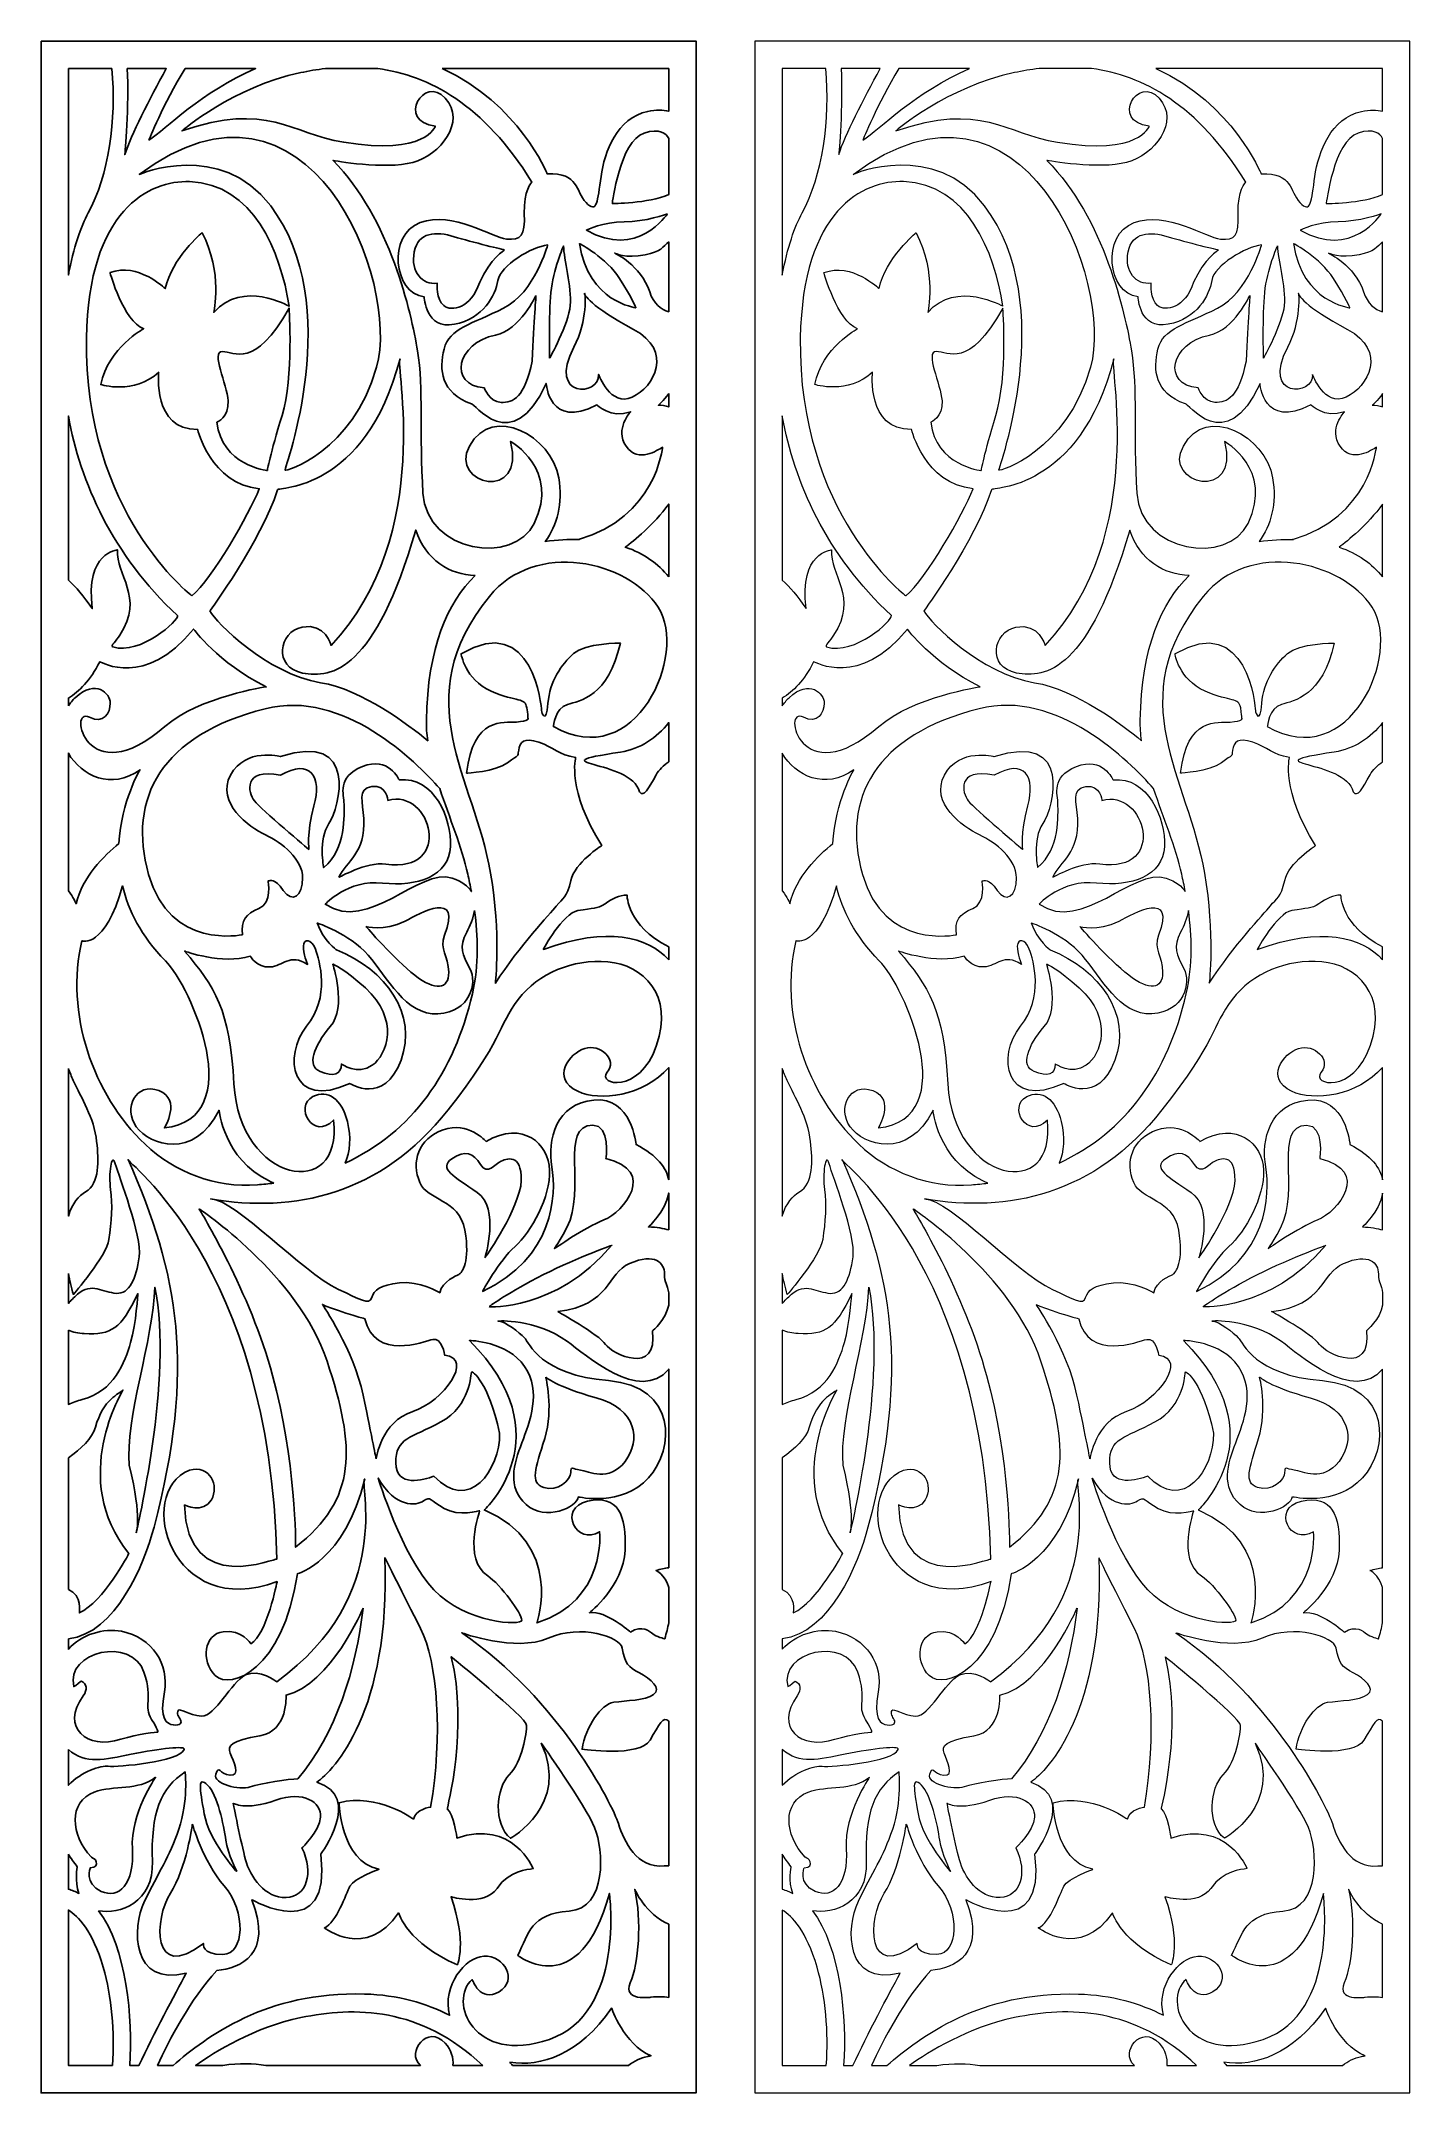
# Model space of a CAD drawing. Header units: centimetres. Extents: x -9.4 to 9.2, y -13.7 to 14.1.
import ezdxf

# ---------------------------------------------------------------- set-up
doc = ezdxf.new("R2010")
doc.units = ezdxf.units.CM
doc.header["$MEASUREMENT"] = 0
doc.layers.add('layer 1', color=7, linetype='Continuous')

msp = doc.modelspace()

# ---------------------------------------------------------------- linework, layer by layer
at = {"layer": 'layer 1', "color": 250}
for points, knots in [([(-9.39623, 14.10717), (-9.39623, 14.10717), (-8.4907, 14.10717), (-8.4907, 14.10717), (-8.4907, 14.10717), (-8.4907, 14.10717), (-8.28266, 14.10717), (-8.28266, 14.10717), (-8.28266, 14.10717), (-8.28266, 14.10717), (-7.49033, 14.10717), (-7.49033, 14.10717), (-7.49033, 14.10717), (-7.49033, 14.10717), (-7.18845, 14.10717), (-7.18845, 14.10717), (-7.18845, 14.10717), (-7.18845, 14.10717), (-0.5088, 14.10717), (-0.5088, 14.10717), (-0.5088, 14.10717), (-0.5088, 14.10717), (-0.5088, 12.865), (-0.5088, 12.865), (-0.5088, 12.865), (-0.5088, 12.865), (-0.5088, 11.52981), (-0.5088, 11.52981), (-0.5088, 11.52981), (-0.5088, 11.52981), (-0.5088, 10.46051), (-0.5088, 10.46051), (-0.5088, 10.46051), (-0.5088, 10.46051), (-0.5088, 10.13967), (-0.5088, 10.13967), (-0.5088, 10.13967), (-0.5088, 10.13967), (-0.5088, 3.6495), (-0.5088, 3.6495), (-0.5088, 3.6495), (-0.5088, 3.6495), (-0.5088, 3.05966), (-0.5088, 3.05966), (-0.5088, 3.05966), (-0.5088, 3.05966), (-0.5088, 2.60415), (-0.5088, 2.60415), (-0.5088, 2.60415), (-0.5088, 2.60415), (-0.5088, 1.67173), (-0.5088, 1.67173), (-0.5088, 1.67173), (-0.5088, 1.67173), (-0.5088, -2.75053), (-0.5088, -2.75053), (-0.5088, -2.75053), (-0.5088, -2.75053), (-0.5088, -3.219), (-0.5088, -3.219), (-0.5088, -3.219), (-0.5088, -3.219), (-0.5088, -6.68845), (-0.5088, -6.68845), (-0.5088, -6.68845), (-0.5088, -6.68845), (-0.5088, -9.0131), (-0.5088, -9.0131), (-0.5088, -9.0131), (-0.5088, -9.0131), (-0.5088, -10.85505), (-0.5088, -10.85505), (-0.5088, -10.85505), (-0.5088, -10.85505), (-0.5088, -11.49951), (-0.5088, -11.49951), (-0.5088, -11.49951), (-0.5088, -11.49951), (-0.5088, -12.5792), (-0.5088, -12.5792), (-0.5088, -12.5792), (-0.5088, -12.5792), (-0.5088, -13.22726), (-0.5088, -13.22726), (-0.5088, -13.22726), (-0.5088, -13.22726), (-0.5088, -13.53174), (-0.5088, -13.53174), (-0.5088, -13.53174), (-0.5088, -13.53174), (-0.5088, -13.7401), (-0.5088, -13.7401), (-0.5088, -13.7401), (-0.5088, -13.7401), (-0.67726, -13.7401), (-0.67726, -13.7401), (-0.67726, -13.7401), (-0.67726, -13.7401), (-1.42322, -13.7401), (-1.42322, -13.7401), (-1.42322, -13.7401), (-1.42322, -13.7401), (-1.69463, -13.7401), (-1.69463, -13.7401), (-1.69463, -13.7401), (-1.69463, -13.7401), (-2.72002, -13.7401), (-2.72002, -13.7401), (-2.72002, -13.7401), (-2.72002, -13.7401), (-3.06155, -13.7401), (-3.06155, -13.7401), (-3.06155, -13.7401), (-3.06155, -13.7401), (-4.01092, -13.7401), (-4.01092, -13.7401), (-4.01092, -13.7401), (-4.01092, -13.7401), (-6.15365, -13.7401), (-6.15365, -13.7401), (-6.15365, -13.7401), (-6.15365, -13.7401), (-7.44628, -13.7401), (-7.44628, -13.7401), (-7.44628, -13.7401), (-7.44628, -13.7401), (-8.22755, -13.7401), (-8.22755, -13.7401), (-8.22755, -13.7401), (-8.22755, -13.7401), (-8.2384, -13.7401), (-8.2384, -13.7401), (-8.2384, -13.7401), (-8.2384, -13.7401), (-8.47223, -13.7401), (-8.47223, -13.7401), (-8.47223, -13.7401), (-8.47223, -13.7401), (-9.39623, -13.7401), (-9.39623, -13.7401), (-9.39623, -13.7401), (-9.39623, -13.7401), (-9.39623, -11.70663), (-9.39623, -11.70663), (-9.39623, -11.70663), (-9.39623, -11.70663), (-9.39623, -10.98146), (-9.39623, -10.98146), (-9.39623, -10.98146), (-9.39623, -10.98146), (-9.39623, -7.4774), (-9.39623, -7.4774), (-9.39623, -7.4774), (-9.39623, -7.4774), (-9.39623, -6.98407), (-9.39623, -6.98407), (-9.39623, -6.98407), (-9.39623, -6.98407), (-9.39623, -5.33822), (-9.39623, -5.33822), (-9.39623, -5.33822), (-9.39623, -5.33822), (-9.39623, -4.72752), (-9.39623, -4.72752), (-9.39623, -4.72752), (-9.39623, -4.72752), (-9.39623, 2.55554), (-9.39623, 2.55554), (-9.39623, 2.55554), (-9.39623, 2.55554), (-9.39623, 2.83152), (-9.39623, 2.83152), (-9.39623, 2.83152), (-9.39623, 2.83152), (-9.39623, 5.08445), (-9.39623, 5.08445), (-9.39623, 5.08445), (-9.39623, 5.08445), (-9.39623, 5.74677), (-9.39623, 5.74677), (-9.39623, 5.74677), (-9.39623, 5.74677), (-9.39623, 6.24255), (-9.39623, 6.24255), (-9.39623, 6.24255), (-9.39623, 6.24255), (-9.39623, 6.90871), (-9.39623, 6.90871), (-9.39623, 6.90871), (-9.39623, 6.90871), (-9.39623, 14.10717), (-9.39623, 14.10717)], [0, 0, 0, 0, 0.02040816, 0.02040816, 0.02040816, 0.02040816, 0.04081633, 0.04081633, 0.04081633, 0.04081633, 0.06122449, 0.06122449, 0.06122449, 0.06122449, 0.08163265, 0.08163265, 0.08163265, 0.08163265, 0.10204082, 0.10204082, 0.10204082, 0.10204082, 0.12244898, 0.12244898, 0.12244898, 0.12244898, 0.14285714, 0.14285714, 0.14285714, 0.14285714, 0.16326531, 0.16326531, 0.16326531, 0.16326531, 0.18367347, 0.18367347, 0.18367347, 0.18367347, 0.20408163, 0.20408163, 0.20408163, 0.20408163, 0.2244898, 0.2244898, 0.2244898, 0.2244898, 0.24489796, 0.24489796, 0.24489796, 0.24489796, 0.26530612, 0.26530612, 0.26530612, 0.26530612, 0.28571429, 0.28571429, 0.28571429, 0.28571429, 0.30612245, 0.30612245, 0.30612245, 0.30612245, 0.32653061, 0.32653061, 0.32653061, 0.32653061, 0.34693878, 0.34693878, 0.34693878, 0.34693878, 0.36734694, 0.36734694, 0.36734694, 0.36734694, 0.3877551, 0.3877551, 0.3877551, 0.3877551, 0.40816327, 0.40816327, 0.40816327, 0.40816327, 0.42857143, 0.42857143, 0.42857143, 0.42857143, 0.44897959, 0.44897959, 0.44897959, 0.44897959, 0.46938776, 0.46938776, 0.46938776, 0.46938776, 0.48979592, 0.48979592, 0.48979592, 0.48979592, 0.51020408, 0.51020408, 0.51020408, 0.51020408, 0.53061224, 0.53061224, 0.53061224, 0.53061224, 0.55102041, 0.55102041, 0.55102041, 0.55102041, 0.57142857, 0.57142857, 0.57142857, 0.57142857, 0.59183673, 0.59183673, 0.59183673, 0.59183673, 0.6122449, 0.6122449, 0.6122449, 0.6122449, 0.63265306, 0.63265306, 0.63265306, 0.63265306, 0.65306122, 0.65306122, 0.65306122, 0.65306122, 0.67346939, 0.67346939, 0.67346939, 0.67346939, 0.69387755, 0.69387755, 0.69387755, 0.69387755, 0.71428571, 0.71428571, 0.71428571, 0.71428571, 0.73469388, 0.73469388, 0.73469388, 0.73469388, 0.75510204, 0.75510204, 0.75510204, 0.75510204, 0.7755102, 0.7755102, 0.7755102, 0.7755102, 0.79591837, 0.79591837, 0.79591837, 0.79591837, 0.81632653, 0.81632653, 0.81632653, 0.81632653, 0.83673469, 0.83673469, 0.83673469, 0.83673469, 0.85714286, 0.85714286, 0.85714286, 0.85714286, 0.87755102, 0.87755102, 0.87755102, 0.87755102, 0.89795918, 0.89795918, 0.89795918, 0.89795918, 0.91836735, 0.91836735, 0.91836735, 0.91836735, 0.93877551, 0.93877551, 0.93877551, 0.93877551, 0.95918367, 0.95918367, 0.95918367, 0.95918367, 1, 1, 1, 1]), ([(-6.08797, 8.28175), (-6.08476, 8.26041), (-5.1708, 8.52875), (-4.84382, 9.6795), (-4.84382, 9.6795), (-4.51685, 10.83024), (-5.74478, 14.02682), (-8.06331, 12.29682), (-8.06331, 12.29682), (-8.06331, 12.29682), (-6.96337, 12.77367), (-6.28027, 11.86938), (-6.28027, 11.86938), (-5.26399, 10.52394), (-6.09117, 8.3031), (-6.08797, 8.28175)], [0, 0, 0, 0, 0.2, 0.2, 0.2, 0.2, 0.4, 0.4, 0.4, 0.4, 0.6, 0.6, 0.6, 0.6, 1, 1, 1, 1]), ([(-9.02592, 13.73388), (-9.02592, 13.73388), (-8.43618, 13.73388), (-8.43618, 13.73388), (-8.43618, 13.73388), (-8.36972, 13.04009), (-8.4803, 12.28021), (-8.75643, 11.77394), (-8.75643, 11.77394), (-8.85494, 11.59335), (-8.95655, 11.29955), (-9.02592, 10.93047), (-9.02592, 10.93047), (-9.02592, 10.93047), (-9.02592, 13.73388), (-9.02592, 13.73388)], [0, 0, 0, 0, 0.2, 0.2, 0.2, 0.2, 0.4, 0.4, 0.4, 0.4, 0.6, 0.6, 0.6, 0.6, 1, 1, 1, 1]), ([(-8.22726, 13.73388), (-8.22726, 13.73388), (-7.69728, 13.73388), (-7.69728, 13.73388), (-7.69728, 13.73388), (-7.92399, 13.31765), (-8.17436, 12.83101), (-8.25966, 12.56524), (-8.25966, 12.56524), (-8.25966, 12.56524), (-8.19854, 13.2431), (-8.22726, 13.73388)], [0, 0, 0, 0, 0.25, 0.25, 0.25, 0.25, 0.5, 0.5, 0.5, 0.5, 1, 1, 1, 1]), ([(-7.44222, 13.73388), (-7.44222, 13.73388), (-6.48562, 13.73388), (-6.48562, 13.73388), (-6.48562, 13.73388), (-7.21839, 13.41645), (-7.70415, 12.91163), (-7.93211, 12.76324), (-7.93211, 12.76324), (-7.93211, 12.76324), (-7.74011, 13.24748), (-7.44222, 13.73388)], [0, 0, 0, 0, 0.25, 0.25, 0.25, 0.25, 0.5, 0.5, 0.5, 0.5, 1, 1, 1, 1]), ([(-2.09076, 7.34052), (-2.23759, 7.34613), (-2.39523, 7.33952), (-2.55573, 7.31355), (-2.55573, 7.31355), (-2.39557, 7.53519), (-2.31302, 7.82922), (-2.37209, 8.17981), (-2.37209, 8.17981), (-2.4675, 8.74622), (-3.26698, 9.18596), (-3.58335, 8.61085), (-3.58335, 8.61085), (-3.8726, 8.08498), (-2.80771, 7.83709), (-3.02489, 8.67319), (-3.02489, 8.67319), (-3.02489, 8.67319), (-2.35157, 8.29706), (-2.70433, 7.56179), (-2.70433, 7.56179), (-2.97835, 6.99053), (-4.16245, 7.15674), (-4.21418, 7.97207), (-4.21418, 7.97207), (-4.26591, 8.7874), (-4.20312, 9.39023), (-4.28792, 9.90315), (-4.28792, 9.90315), (-4.37272, 10.41607), (-4.65678, 11.70253), (-5.43433, 12.48633), (-5.43433, 12.48633), (-5.43433, 12.48633), (-4.72797, 12.35777), (-4.35304, 12.45956), (-4.35304, 12.45956), (-3.97811, 12.56135), (-3.62463, 13.00913), (-3.91109, 13.33135), (-3.91109, 13.33135), (-4.19755, 13.65357), (-4.58449, 13.01751), (-4.04529, 12.95141), (-4.04529, 12.95141), (-4.04529, 12.95141), (-4.17344, 12.54989), (-5.2894, 12.73344), (-5.2894, 12.73344), (-6.00202, 12.85062), (-6.32689, 13.28839), (-7.4857, 12.88799), (-7.4857, 12.88799), (-7.4857, 12.88799), (-6.79086, 13.4859), (-5.87239, 13.67864), (-5.87239, 13.67864), (-5.76492, 13.70119), (-5.65339, 13.72026), (-5.53868, 13.73388), (-5.53868, 13.73388), (-5.53868, 13.73388), (-4.82858, 13.73388), (-4.82858, 13.73388), (-4.82858, 13.73388), (-4.13579, 13.64279), (-3.39211, 13.25112), (-2.73649, 12.19368), (-2.73649, 12.19368), (-2.73649, 12.19368), (-2.85143, 12.07743), (-2.83911, 11.76744), (-2.83911, 11.76744), (-2.82679, 11.45745), (-2.88229, 11.40161), (-3.07987, 11.42022), (-3.07987, 11.42022), (-3.27744, 11.43884), (-3.80778, 11.80536), (-4.2526, 11.6423), (-4.2526, 11.6423), (-4.69741, 11.47925), (-4.61642, 10.68538), (-4.1977, 10.63369), (-4.1977, 10.63369), (-4.1977, 10.63369), (-4.18061, 10.18576), (-3.78752, 10.26329), (-3.78752, 10.26329), (-3.39444, 10.34082), (-3.23208, 10.65092), (-3.1979, 10.85766), (-3.1979, 10.85766), (-3.16372, 11.0644), (-2.73645, 11.3142), (-2.52282, 11.34004), (-2.52282, 11.34004), (-2.52282, 11.34004), (-2.69506, 10.69557), (-3.12057, 10.4811), (-3.12057, 10.4811), (-3.54608, 10.26663), (-3.85985, 10.20941), (-3.92741, 9.92726), (-3.92741, 9.92726), (-3.99498, 9.64512), (-3.97831, 9.33805), (-3.55486, 9.18153), (-3.55486, 9.18153), (-3.5375, 9.22026), (-3.0046, 8.42742), (-2.54315, 9.46161), (-2.54315, 9.46161), (-2.54315, 9.46161), (-2.50271, 8.83109), (-1.85464, 9.17008), (-1.85464, 9.17008), (-1.85464, 9.17008), (-1.67237, 8.98026), (-1.3956, 9.07517), (-1.3956, 9.07517), (-1.3956, 9.07517), (-1.61839, 8.8447), (-1.45637, 8.60739), (-1.45637, 8.60739), (-1.29435, 8.37008), (-1.0243, 8.5599), (-0.96357, 8.59382), (-0.96357, 8.59382), (-0.96357, 8.59382), (-1.05455, 7.64031), (-2.10238, 7.34351), (-2.10238, 7.34351), (-2.10238, 7.34351), (-2.09076, 7.34052), (-2.09076, 7.34052)], [0, 0, 0, 0, 0.02857143, 0.02857143, 0.02857143, 0.02857143, 0.05714286, 0.05714286, 0.05714286, 0.05714286, 0.08571429, 0.08571429, 0.08571429, 0.08571429, 0.11428571, 0.11428571, 0.11428571, 0.11428571, 0.14285714, 0.14285714, 0.14285714, 0.14285714, 0.17142857, 0.17142857, 0.17142857, 0.17142857, 0.2, 0.2, 0.2, 0.2, 0.22857143, 0.22857143, 0.22857143, 0.22857143, 0.25714286, 0.25714286, 0.25714286, 0.25714286, 0.28571429, 0.28571429, 0.28571429, 0.28571429, 0.31428571, 0.31428571, 0.31428571, 0.31428571, 0.34285714, 0.34285714, 0.34285714, 0.34285714, 0.37142857, 0.37142857, 0.37142857, 0.37142857, 0.4, 0.4, 0.4, 0.4, 0.42857143, 0.42857143, 0.42857143, 0.42857143, 0.45714286, 0.45714286, 0.45714286, 0.45714286, 0.48571429, 0.48571429, 0.48571429, 0.48571429, 0.51428571, 0.51428571, 0.51428571, 0.51428571, 0.54285714, 0.54285714, 0.54285714, 0.54285714, 0.57142857, 0.57142857, 0.57142857, 0.57142857, 0.6, 0.6, 0.6, 0.6, 0.62857143, 0.62857143, 0.62857143, 0.62857143, 0.65714286, 0.65714286, 0.65714286, 0.65714286, 0.68571429, 0.68571429, 0.68571429, 0.68571429, 0.71428571, 0.71428571, 0.71428571, 0.71428571, 0.74285714, 0.74285714, 0.74285714, 0.74285714, 0.77142857, 0.77142857, 0.77142857, 0.77142857, 0.8, 0.8, 0.8, 0.8, 0.82857143, 0.82857143, 0.82857143, 0.82857143, 0.85714286, 0.85714286, 0.85714286, 0.85714286, 0.88571429, 0.88571429, 0.88571429, 0.88571429, 0.91428571, 0.91428571, 0.91428571, 0.91428571, 0.94285714, 0.94285714, 0.94285714, 0.94285714, 1, 1, 1, 1]), ([(-3.95461, 13.73388), (-3.95461, 13.73388), (-0.87911, 13.73388), (-0.87911, 13.73388), (-0.87911, 13.73388), (-0.87911, 13.73388), (-0.87911, 13.15455), (-0.87911, 13.15455), (-0.87911, 13.15455), (-0.9583, 13.17365), (-1.05265, 13.17677), (-1.16465, 13.15222), (-1.16465, 13.15222), (-1.5823, 13.0607), (-1.75149, 12.60831), (-1.79841, 12.26932), (-1.79841, 12.26932), (-1.84534, 11.93034), (-1.85266, 11.7569), (-2.00125, 11.91457), (-2.00125, 11.91457), (-2.14984, 12.07224), (-2.08888, 12.31789), (-2.52972, 12.30555), (-2.52972, 12.30555), (-2.52972, 12.30555), (-2.90507, 13.25538), (-3.95461, 13.73388)], [0, 0, 0, 0, 0.125, 0.125, 0.125, 0.125, 0.25, 0.25, 0.25, 0.25, 0.375, 0.375, 0.375, 0.375, 0.5, 0.5, 0.5, 0.5, 0.625, 0.625, 0.625, 0.625, 0.75, 0.75, 0.75, 0.75, 1, 1, 1, 1]), ([(-0.87911, 12.78382), (-0.87911, 12.78382), (-0.87911, 12.02375), (-0.87911, 12.02375), (-0.87911, 12.02375), (-1.16127, 11.90133), (-1.6457, 11.9008), (-1.6457, 11.9008), (-1.6457, 11.9008), (-1.6457, 11.9008), (-1.5424, 12.74882), (-1.21325, 12.859), (-1.21325, 12.859), (-0.99998, 12.92549), (-0.91388, 12.85232), (-0.87911, 12.78382)], [0, 0, 0, 0, 0.2, 0.2, 0.2, 0.2, 0.4, 0.4, 0.4, 0.4, 0.6, 0.6, 0.6, 0.6, 1, 1, 1, 1]), ([(-7.34916, 6.57779), (-7.34916, 6.57779), (-8.81648, 7.69854), (-8.78069, 10.0739), (-8.78069, 10.0739), (-8.75445, 11.81582), (-7.92433, 12.22002), (-7.3798, 12.20006), (-7.3798, 12.20006), (-6.51855, 12.16853), (-6.14263, 11.24771), (-6.03143, 10.50829), (-6.03143, 10.50829), (-6.03143, 10.50829), (-6.66012, 10.87127), (-7.05225, 10.42369), (-7.05225, 10.42369), (-7.05225, 10.42369), (-6.92663, 10.96053), (-7.21076, 11.50648), (-7.21076, 11.50648), (-7.21076, 11.50648), (-7.62296, 11.15757), (-7.7115, 10.74852), (-7.7115, 10.74852), (-7.7115, 10.74852), (-8.08448, 11.10816), (-8.46002, 10.96414), (-8.46002, 10.96414), (-8.46002, 10.96414), (-8.28041, 10.30578), (-8.00284, 10.20291), (-8.00284, 10.20291), (-8.00284, 10.20291), (-8.48409, 9.94918), (-8.58526, 9.44526), (-8.58526, 9.44526), (-8.58526, 9.44526), (-8.13297, 9.30129), (-7.7997, 9.61324), (-7.7997, 9.61324), (-7.7997, 9.61324), (-7.88851, 8.82859), (-7.27172, 8.83582), (-7.27172, 8.83582), (-7.27172, 8.83582), (-7.09669, 8.09909), (-6.43497, 8.03102), (-6.43497, 8.03102), (-6.57577, 7.68015), (-7.06995, 6.81114), (-7.34916, 6.57779)], [0, 0, 0, 0, 0.07142857, 0.07142857, 0.07142857, 0.07142857, 0.14285714, 0.14285714, 0.14285714, 0.14285714, 0.21428571, 0.21428571, 0.21428571, 0.21428571, 0.28571429, 0.28571429, 0.28571429, 0.28571429, 0.35714286, 0.35714286, 0.35714286, 0.35714286, 0.42857143, 0.42857143, 0.42857143, 0.42857143, 0.5, 0.5, 0.5, 0.5, 0.57142857, 0.57142857, 0.57142857, 0.57142857, 0.64285714, 0.64285714, 0.64285714, 0.64285714, 0.71428571, 0.71428571, 0.71428571, 0.71428571, 0.78571429, 0.78571429, 0.78571429, 0.78571429, 0.85714286, 0.85714286, 0.85714286, 0.85714286, 1, 1, 1, 1]), ([(-0.89722, 11.76229), (-0.89722, 11.76229), (-1.30847, 11.13623), (-1.99667, 11.54232), (-1.99667, 11.54232), (-1.99667, 11.54232), (-1.77007, 11.6523), (-1.48472, 11.6523), (-1.48472, 11.6523), (-1.19936, 11.6523), (-0.89722, 11.76229), (-0.89722, 11.76229)], [0, 0, 0, 0, 0.25, 0.25, 0.25, 0.25, 0.5, 0.5, 0.5, 0.5, 1, 1, 1, 1]), ([(-3.10718, 11.27198), (-3.10718, 11.27198), (-3.54608, 11.37696), (-3.79157, 11.45195), (-3.79157, 11.45195), (-4.03705, 11.52694), (-4.27754, 11.51779), (-4.33213, 11.24614), (-4.33213, 11.24614), (-4.38673, 10.97449), (-4.22166, 10.79059), (-4.0208, 10.82059), (-4.0208, 10.82059), (-4.0208, 10.82059), (-4.03705, 10.59947), (-3.93207, 10.51613), (-3.93207, 10.51613), (-3.82708, 10.4328), (-3.5634, 10.47533), (-3.44438, 10.83528), (-3.44438, 10.83528), (-3.30055, 11.15361), (-3.10718, 11.27198), (-3.10718, 11.27198)], [0, 0, 0, 0, 0.14285714, 0.14285714, 0.14285714, 0.14285714, 0.28571429, 0.28571429, 0.28571429, 0.28571429, 0.42857143, 0.42857143, 0.42857143, 0.42857143, 0.57142857, 0.57142857, 0.57142857, 0.57142857, 0.71428571, 0.71428571, 0.71428571, 0.71428571, 1, 1, 1, 1]), ([(-2.49585, 9.80209), (-2.49585, 9.80209), (-2.23808, 10.26856), (-2.2153, 10.52006), (-2.2153, 10.52006), (-2.19253, 10.77156), (-2.30613, 11.151), (-2.30613, 11.32628), (-2.30613, 11.32628), (-2.30613, 11.32628), (-2.44866, 11.00617), (-2.47898, 10.69372), (-2.47898, 10.69372), (-2.50931, 10.38127), (-2.49585, 9.80209), (-2.49585, 9.80209)], [0, 0, 0, 0, 0.2, 0.2, 0.2, 0.2, 0.4, 0.4, 0.4, 0.4, 0.6, 0.6, 0.6, 0.6, 1, 1, 1, 1]), ([(-1.32403, 10.4871), (-1.32403, 10.4871), (-1.97271, 10.56255), (-2.08914, 11.35896), (-2.08914, 11.35896), (-2.08914, 11.35896), (-1.72204, 11.16253), (-1.54739, 10.88588), (-1.54739, 10.88588), (-1.37275, 10.60923), (-1.32403, 10.4871), (-1.32403, 10.4871)], [0, 0, 0, 0, 0.25, 0.25, 0.25, 0.25, 0.5, 0.5, 0.5, 0.5, 1, 1, 1, 1]), ([(-0.87911, 11.38354), (-0.87911, 11.38354), (-0.87911, 10.43333), (-0.87911, 10.43333), (-0.87911, 10.43333), (-0.98641, 10.46411), (-1.0836, 10.5418), (-1.13806, 10.70326), (-1.13806, 10.70326), (-1.26193, 11.07051), (-1.61209, 11.22845), (-1.61209, 11.22845), (-1.61209, 11.22845), (-1.61209, 11.22845), (-1.46701, 11.15277), (-1.19879, 11.20591), (-1.19879, 11.20591), (-0.98933, 11.24742), (-0.95444, 11.31439), (-0.87911, 11.38354)], [0, 0, 0, 0, 0.16666667, 0.16666667, 0.16666667, 0.16666667, 0.33333333, 0.33333333, 0.33333333, 0.33333333, 0.5, 0.5, 0.5, 0.5, 0.66666667, 0.66666667, 0.66666667, 0.66666667, 1, 1, 1, 1]), ([(-2.68068, 10.65584), (-2.68068, 10.65584), (-2.89309, 10.18515), (-3.2299, 10.11762), (-3.2299, 10.11762), (-3.75559, 10.01221), (-3.8808, 9.43811), (-3.38143, 9.39954), (-3.38143, 9.39954), (-3.38143, 9.39954), (-3.32016, 9.21218), (-3.15468, 9.20292), (-3.15468, 9.20292), (-2.98919, 9.19365), (-2.83152, 9.27375), (-2.73245, 9.76187), (-2.73245, 9.76187), (-2.70486, 10.3272), (-2.68068, 10.65584), (-2.68068, 10.65584)], [0, 0, 0, 0, 0.16666667, 0.16666667, 0.16666667, 0.16666667, 0.33333333, 0.33333333, 0.33333333, 0.33333333, 0.5, 0.5, 0.5, 0.5, 0.66666667, 0.66666667, 0.66666667, 0.66666667, 1, 1, 1, 1]), ([(-2.02288, 10.68757), (-2.0096, 10.70368), (-1.97825, 10.31332), (-2.16628, 9.9518), (-2.16628, 9.9518), (-2.5311, 9.25056), (-1.80951, 9.28317), (-1.83088, 9.5822), (-1.83088, 9.5822), (-1.83088, 9.5822), (-1.67195, 9.13881), (-1.37439, 9.27444), (-1.37439, 9.27444), (-1.07683, 9.41008), (-0.81109, 9.90292), (-1.35631, 10.19345), (-1.35631, 10.19345), (-1.9454, 10.5074), (-2.03616, 10.67146), (-2.02288, 10.68757)], [0, 0, 0, 0, 0.16666667, 0.16666667, 0.16666667, 0.16666667, 0.33333333, 0.33333333, 0.33333333, 0.33333333, 0.5, 0.5, 0.5, 0.5, 0.66666667, 0.66666667, 0.66666667, 0.66666667, 1, 1, 1, 1]), ([(-6.32632, 8.27741), (-6.32632, 8.27741), (-6.94814, 8.35189), (-7.00979, 8.9345), (-7.00979, 8.9345), (-7.00979, 8.9345), (-6.84263, 9.00041), (-6.85804, 9.22568), (-6.85804, 9.22568), (-6.87345, 9.45095), (-7.09692, 9.89373), (-6.9351, 9.89373), (-6.9351, 9.89373), (-6.77327, 9.89373), (-6.50188, 9.63739), (-6.03181, 10.4841), (-6.03181, 10.4841), (-6.03181, 10.4841), (-5.96478, 9.55194), (-6.12661, 9.02371), (-6.12661, 9.02371), (-6.28844, 8.49549), (-6.32632, 8.27741), (-6.32632, 8.27741)], [0, 0, 0, 0, 0.14285714, 0.14285714, 0.14285714, 0.14285714, 0.28571429, 0.28571429, 0.28571429, 0.28571429, 0.42857143, 0.42857143, 0.42857143, 0.42857143, 0.57142857, 0.57142857, 0.57142857, 0.57142857, 0.71428571, 0.71428571, 0.71428571, 0.71428571, 1, 1, 1, 1]), ([(-3.50533, 6.85198), (-3.87851, 6.48901), (-4.15215, 5.87998), (-4.1676, 4.8854), (-4.1676, 4.8854), (-4.16899, 4.79556), (-4.16256, 4.70439), (-4.15011, 4.61229), (-4.15011, 4.61229), (-4.4053, 4.82363), (-5.03605, 5.30384), (-5.60367, 5.3992), (-5.60367, 5.3992), (-6.33612, 5.52226), (-7.01879, 6.21161), (-7.10516, 6.37486), (-7.10516, 6.37486), (-7.10516, 6.37486), (-6.41341, 7.31037), (-6.1867, 8.01776), (-6.1867, 8.01776), (-6.18662, 8.0504), (-4.99791, 7.98911), (-4.52471, 9.79305), (-4.52471, 9.79305), (-4.60223, 9.77067), (-4.03862, 7.41146), (-5.46011, 5.90516), (-5.46011, 5.90516), (-5.46011, 5.90516), (-5.5387, 6.2165), (-5.85457, 6.15282), (-5.85457, 6.15282), (-6.17044, 6.08913), (-6.2488, 5.60717), (-5.84755, 5.53014), (-5.84755, 5.53014), (-5.44631, 5.45312), (-4.86637, 5.56352), (-4.31119, 7.46919), (-4.31119, 7.46919), (-4.17354, 7.05942), (-3.85031, 6.86735), (-3.50533, 6.85198)], [0, 0, 0, 0, 0.08333333, 0.08333333, 0.08333333, 0.08333333, 0.16666667, 0.16666667, 0.16666667, 0.16666667, 0.25, 0.25, 0.25, 0.25, 0.33333333, 0.33333333, 0.33333333, 0.33333333, 0.41666667, 0.41666667, 0.41666667, 0.41666667, 0.5, 0.5, 0.5, 0.5, 0.58333333, 0.58333333, 0.58333333, 0.58333333, 0.66666667, 0.66666667, 0.66666667, 0.66666667, 0.75, 0.75, 0.75, 0.75, 0.83333333, 0.83333333, 0.83333333, 0.83333333, 1, 1, 1, 1]), ([(-0.87911, 9.32518), (-0.87911, 9.32518), (-0.87911, 9.1416), (-0.87911, 9.1416), (-0.87911, 9.1416), (-0.92517, 9.1586), (-0.97294, 9.16637), (-1.01968, 9.16485), (-1.01968, 9.16485), (-1.01968, 9.16485), (-0.95018, 9.22211), (-0.87911, 9.32518)], [0, 0, 0, 0, 0.25, 0.25, 0.25, 0.25, 0.5, 0.5, 0.5, 0.5, 1, 1, 1, 1]), ([(-9.02592, 6.78877), (-9.02592, 6.78877), (-9.02592, 9.0195), (-9.02592, 9.0195), (-9.02592, 9.0195), (-8.86044, 8.11649), (-8.43362, 7.14243), (-7.54494, 6.30906), (-7.54494, 6.30906), (-7.52217, 6.24822), (-8.04355, 5.76895), (-8.42404, 5.88424), (-8.42404, 5.88424), (-8.45704, 5.89424), (-8.37426, 5.97373), (-8.3292, 6.04214), (-8.3292, 6.04214), (-7.98464, 6.56502), (-8.38837, 6.86513), (-8.35671, 7.20061), (-8.35671, 7.20061), (-8.35671, 7.20061), (-8.80099, 7.17335), (-8.70054, 6.40439), (-8.70054, 6.40439), (-8.82375, 6.57161), (-8.91642, 6.70234), (-9.02592, 6.78877)], [0, 0, 0, 0, 0.125, 0.125, 0.125, 0.125, 0.25, 0.25, 0.25, 0.25, 0.375, 0.375, 0.375, 0.375, 0.5, 0.5, 0.5, 0.5, 0.625, 0.625, 0.625, 0.625, 0.75, 0.75, 0.75, 0.75, 1, 1, 1, 1]), ([(-0.87911, 6.83486), (-1.0236, 7.014), (-1.21886, 7.15672), (-1.46905, 7.23809), (-1.46905, 7.23809), (-1.35325, 7.32527), (-1.08797, 7.54007), (-0.87911, 7.82264), (-0.87911, 7.82264), (-0.87911, 7.82264), (-0.87911, 6.83486), (-0.87911, 6.83486)], [0, 0, 0, 0, 0.25, 0.25, 0.25, 0.25, 0.5, 0.5, 0.5, 0.5, 1, 1, 1, 1]), ([(-2.78887, 4.91593), (-2.7778, 4.91659), (-2.7762, 4.87763), (-2.94718, 4.86486), (-2.94718, 4.86486), (-3.11817, 4.8521), (-3.53273, 4.95012), (-3.62139, 4.17132), (-3.62139, 4.17132), (-3.62139, 4.17132), (-3.23773, 4.18566), (-3.06674, 4.31333), (-3.06674, 4.31333), (-2.89576, 4.44101), (-2.93448, 4.37332), (-2.91552, 4.48185), (-2.91552, 4.48185), (-2.89656, 4.59037), (-2.84918, 4.66109), (-2.64238, 4.59183), (-2.64238, 4.59183), (-2.43557, 4.52257), (-2.37526, 4.41874), (-2.14255, 4.38409), (-2.14255, 4.38409), (-2.14255, 4.38409), (-2.26257, 3.93639), (-1.78876, 3.18882), (-1.78876, 3.18882), (-1.78876, 3.18882), (-2.15632, 2.95332), (-2.20813, 2.71458), (-2.20813, 2.71458), (-2.25993, 2.47585), (-2.3159, 2.48), (-2.40471, 2.3681), (-2.40471, 2.3681), (-2.49352, 2.25619), (-2.89919, 1.8353), (-3.23223, 1.32053), (-3.23223, 1.32053), (-3.23223, 1.32053), (-3.15487, 1.99127), (-3.29609, 2.81191), (-3.29609, 2.81191), (-3.5217, 4.1229), (-4.44567, 5.16943), (-3.31234, 6.57087), (-3.31234, 6.57087), (-2.69128, 7.33886), (-1.42997, 7.05706), (-1.02151, 6.423), (-1.02151, 6.423), (-0.61305, 5.78895), (-1.32361, 4.1662), (-2.44446, 4.80295), (-2.44446, 4.80295), (-2.44446, 4.80295), (-2.42474, 5.05637), (-2.25376, 5.10425), (-2.25376, 5.10425), (-2.08277, 5.15213), (-1.6969, 5.20958), (-1.53541, 5.93731), (-1.53541, 5.93731), (-1.53541, 5.93731), (-2.01037, 5.93731), (-2.17185, 5.79368), (-2.17185, 5.79368), (-2.33333, 5.65005), (-2.49543, 5.41685), (-2.51828, 5.11878), (-2.51828, 5.11878), (-2.54113, 4.82072), (-2.60579, 4.98888), (-2.60579, 5.02326), (-2.60579, 5.02326), (-2.60579, 5.05764), (-2.71261, 6.36755), (-3.69681, 5.79233), (-3.69681, 5.79233), (-3.69681, 5.79233), (-3.65076, 5.44716), (-3.28934, 5.28518), (-3.28934, 5.28518), (-2.92792, 5.12321), (-2.83342, 5.21258), (-2.80561, 5.05622), (-2.80561, 5.05622), (-2.7778, 4.89986), (-2.79993, 4.91528), (-2.78887, 4.91593)], [0, 0, 0, 0, 0.04166667, 0.04166667, 0.04166667, 0.04166667, 0.08333333, 0.08333333, 0.08333333, 0.08333333, 0.125, 0.125, 0.125, 0.125, 0.16666667, 0.16666667, 0.16666667, 0.16666667, 0.20833333, 0.20833333, 0.20833333, 0.20833333, 0.25, 0.25, 0.25, 0.25, 0.29166667, 0.29166667, 0.29166667, 0.29166667, 0.33333333, 0.33333333, 0.33333333, 0.33333333, 0.375, 0.375, 0.375, 0.375, 0.41666667, 0.41666667, 0.41666667, 0.41666667, 0.45833333, 0.45833333, 0.45833333, 0.45833333, 0.5, 0.5, 0.5, 0.5, 0.54166667, 0.54166667, 0.54166667, 0.54166667, 0.58333333, 0.58333333, 0.58333333, 0.58333333, 0.625, 0.625, 0.625, 0.625, 0.66666667, 0.66666667, 0.66666667, 0.66666667, 0.70833333, 0.70833333, 0.70833333, 0.70833333, 0.75, 0.75, 0.75, 0.75, 0.79166667, 0.79166667, 0.79166667, 0.79166667, 0.83333333, 0.83333333, 0.83333333, 0.83333333, 0.875, 0.875, 0.875, 0.875, 0.91666667, 0.91666667, 0.91666667, 0.91666667, 1, 1, 1, 1]), ([(-9.02592, 5.08427), (-9.02592, 5.08427), (-9.02592, 5.18965), (-9.02592, 5.18965), (-9.02592, 5.18965), (-8.87729, 5.27767), (-8.72913, 5.4305), (-8.59987, 5.68281), (-8.59987, 5.68281), (-8.57145, 5.68081), (-7.98857, 5.31329), (-7.327, 6.1272), (-7.327, 6.1272), (-7.327, 6.1272), (-6.99926, 5.67024), (-6.33982, 5.34283), (-6.33982, 5.34283), (-6.33982, 5.34283), (-7.23987, 5.215), (-7.71612, 4.80333), (-7.71612, 4.80333), (-8.78893, 3.87594), (-9.04163, 5.09206), (-8.73888, 4.92962), (-8.73888, 4.92962), (-8.5497, 4.82814), (-8.45643, 4.99211), (-8.45643, 5.12221), (-8.45643, 5.12221), (-8.45643, 5.2523), (-8.6527, 5.45808), (-8.93188, 5.19562), (-8.93188, 5.19562), (-8.96928, 5.16046), (-9.00034, 5.1231), (-9.02592, 5.08427)], [0, 0, 0, 0, 0.1, 0.1, 0.1, 0.1, 0.2, 0.2, 0.2, 0.2, 0.3, 0.3, 0.3, 0.3, 0.4, 0.4, 0.4, 0.4, 0.5, 0.5, 0.5, 0.5, 0.6, 0.6, 0.6, 0.6, 0.7, 0.7, 0.7, 0.7, 0.8, 0.8, 0.8, 0.8, 1, 1, 1, 1]), ([(-3.98726, 3.96222), (-3.8552, 3.56556), (-3.68568, 3.16845), (-3.60544, 2.80011), (-3.60544, 2.80011), (-3.5888, 2.72375), (-3.57226, 2.64468), (-3.55684, 2.56318), (-3.55684, 2.56318), (-3.60198, 2.63803), (-3.68325, 2.7031), (-3.81743, 2.74754), (-3.81743, 2.74754), (-4.26606, 2.89613), (-4.95609, 1.99381), (-5.53931, 2.39329), (-5.53931, 2.39329), (-5.53931, 2.39329), (-5.23275, 2.73246), (-4.76169, 2.6797), (-4.76169, 2.6797), (-4.29063, 2.62694), (-3.85917, 2.77465), (-3.84044, 3.17363), (-3.84044, 3.17363), (-3.82228, 3.5611), (-4.06486, 4.12579), (-4.53737, 4.08164), (-4.53737, 4.08164), (-4.53737, 4.08164), (-4.68112, 4.40759), (-5.0351, 4.26123), (-5.0351, 4.26123), (-5.38908, 4.11486), (-5.28497, 3.88482), (-5.28497, 3.75238), (-5.28497, 3.75238), (-5.28497, 3.61994), (-5.25011, 3.14725), (-5.56106, 2.88879), (-5.56106, 2.88879), (-5.56106, 2.88879), (-5.63758, 3.27361), (-5.49109, 3.48589), (-5.49109, 3.48589), (-5.3446, 3.69816), (-5.08099, 4.75134), (-6.14817, 4.39528), (-6.14817, 4.39528), (-6.14817, 4.39528), (-6.62163, 4.52407), (-6.82454, 4.14528), (-6.82454, 4.14528), (-7.02746, 3.7665), (-6.57654, 3.44074), (-6.35108, 3.33468), (-6.35108, 3.33468), (-6.12562, 3.22862), (-5.84755, 3.00135), (-5.84755, 2.75135), (-5.84755, 2.75135), (-5.84755, 2.50135), (-5.985, 2.40117), (-6.10883, 2.57887), (-6.10883, 2.57887), (-6.23266, 2.75658), (-6.27982, 2.70916), (-6.31522, 2.70916), (-6.31522, 2.70916), (-6.31522, 2.70916), (-6.25628, 2.40713), (-6.43909, 2.33603), (-6.43909, 2.33603), (-6.6219, 2.26492), (-6.68759, 2.16748), (-6.66344, 1.97843), (-6.66344, 1.97843), (-6.66344, 1.97843), (-7.64741, 1.76738), (-7.93734, 2.79799), (-7.93734, 2.79799), (-8.22727, 3.8286), (-7.76422, 4.68962), (-6.35325, 5.04641), (-6.35325, 5.04641), (-5.2929, 5.31458), (-4.30906, 4.32782), (-3.98726, 3.96222)], [0, 0, 0, 0, 0.04347826, 0.04347826, 0.04347826, 0.04347826, 0.08695652, 0.08695652, 0.08695652, 0.08695652, 0.13043478, 0.13043478, 0.13043478, 0.13043478, 0.17391304, 0.17391304, 0.17391304, 0.17391304, 0.2173913, 0.2173913, 0.2173913, 0.2173913, 0.26086957, 0.26086957, 0.26086957, 0.26086957, 0.30434783, 0.30434783, 0.30434783, 0.30434783, 0.34782609, 0.34782609, 0.34782609, 0.34782609, 0.39130435, 0.39130435, 0.39130435, 0.39130435, 0.43478261, 0.43478261, 0.43478261, 0.43478261, 0.47826087, 0.47826087, 0.47826087, 0.47826087, 0.52173913, 0.52173913, 0.52173913, 0.52173913, 0.56521739, 0.56521739, 0.56521739, 0.56521739, 0.60869565, 0.60869565, 0.60869565, 0.60869565, 0.65217391, 0.65217391, 0.65217391, 0.65217391, 0.69565217, 0.69565217, 0.69565217, 0.69565217, 0.73913043, 0.73913043, 0.73913043, 0.73913043, 0.7826087, 0.7826087, 0.7826087, 0.7826087, 0.82608696, 0.82608696, 0.82608696, 0.82608696, 0.86956522, 0.86956522, 0.86956522, 0.86956522, 0.91304348, 0.91304348, 0.91304348, 0.91304348, 1, 1, 1, 1]), ([(-1.53522, 4.45804), (-1.26266, 4.50031), (-1.04164, 4.6491), (-0.87911, 4.85785), (-0.87911, 4.85785), (-0.87911, 4.85785), (-0.87911, 4.32598), (-0.87911, 4.32598), (-0.87911, 4.32598), (-0.9471, 4.2761), (-1.01198, 4.21585), (-1.04997, 4.14882), (-1.04997, 4.14882), (-1.1574, 3.95931), (-1.21783, 3.83748), (-1.27826, 3.9187), (-1.27826, 3.9187), (-1.38141, 4.36602), (-2.7305, 4.27269), (-1.53522, 4.45804)], [0, 0, 0, 0, 0.16666667, 0.16666667, 0.16666667, 0.16666667, 0.33333333, 0.33333333, 0.33333333, 0.33333333, 0.5, 0.5, 0.5, 0.5, 0.66666667, 0.66666667, 0.66666667, 0.66666667, 1, 1, 1, 1]), ([(-8.33875, 3.21523), (-8.54067, 3.0529), (-8.83788, 2.76115), (-8.92135, 2.39871), (-8.92135, 2.39871), (-8.92136, 2.40734), (-8.95755, 2.48554), (-9.02592, 2.57388), (-9.02592, 2.57388), (-9.02592, 2.57388), (-9.02592, 4.44274), (-9.02592, 4.44274), (-9.02592, 4.44274), (-8.84789, 4.13182), (-8.4402, 3.93933), (-8.05282, 4.21727), (-8.05282, 4.21727), (-8.05282, 4.21727), (-8.30767, 3.79505), (-8.33875, 3.21523)], [0, 0, 0, 0, 0.16666667, 0.16666667, 0.16666667, 0.16666667, 0.33333333, 0.33333333, 0.33333333, 0.33333333, 0.5, 0.5, 0.5, 0.5, 0.66666667, 0.66666667, 0.66666667, 0.66666667, 1, 1, 1, 1]), ([(-5.76019, 3.13356), (-5.76019, 3.13356), (-6.41448, 3.68639), (-6.50127, 3.79411), (-6.50127, 3.79411), (-6.58806, 3.90182), (-6.66451, 4.24511), (-6.14943, 4.14248), (-6.14943, 4.14248), (-5.73452, 4.37717), (-5.58524, 4.12367), (-5.6942, 3.72681), (-5.6942, 3.72681), (-5.79602, 3.34041), (-5.76019, 3.13356), (-5.76019, 3.13356)], [0, 0, 0, 0, 0.2, 0.2, 0.2, 0.2, 0.4, 0.4, 0.4, 0.4, 0.6, 0.6, 0.6, 0.6, 1, 1, 1, 1]), ([(-5.35502, 2.75931), (-5.3602, 2.74862), (-4.98631, 2.97354), (-4.71858, 2.93647), (-4.71858, 2.93647), (-3.78649, 2.80745), (-4.10248, 3.97077), (-4.68928, 3.80157), (-4.68928, 3.80157), (-4.68928, 3.80157), (-4.70424, 4.01819), (-4.90757, 3.98831), (-4.90757, 3.98831), (-5.1109, 3.95843), (-5.02804, 3.78145), (-5.01698, 3.55749), (-5.01698, 3.55749), (-4.99367, 3.08487), (-5.25018, 2.97531), (-5.35502, 2.75931)], [0, 0, 0, 0, 0.16666667, 0.16666667, 0.16666667, 0.16666667, 0.33333333, 0.33333333, 0.33333333, 0.33333333, 0.5, 0.5, 0.5, 0.5, 0.66666667, 0.66666667, 0.66666667, 0.66666667, 1, 1, 1, 1]), ([(-6.23652, -1.39206), (-6.30951, -1.40179), (-6.3839, -1.40962), (-6.45969, -1.4155), (-6.45969, -1.4155), (-7.0331, -1.46), (-7.58481, -1.24565), (-7.98499, -0.86597), (-7.98499, -0.86597), (-8.69696, -0.19039), (-9.07348, 0.92109), (-8.84139, 1.89494), (-8.84139, 1.89494), (-8.84139, 1.89494), (-8.53278, 1.7798), (-8.28953, 2.64118), (-8.28953, 2.64118), (-8.21221, 2.31094), (-8.03965, 1.9612), (-7.7094, 1.62633), (-7.7094, 1.62633), (-7.3608, 1.27289), (-6.56883, -0.51118), (-7.72378, -0.64424), (-7.72378, -0.64424), (-7.72378, -0.64424), (-7.48455, -0.25753), (-7.79646, -0.13697), (-7.79646, -0.13697), (-8.10836, -0.01641), (-8.28575, -0.37913), (-8.10371, -0.62901), (-8.10371, -0.62901), (-7.92166, -0.87889), (-7.32482, -1.08525), (-6.97965, -0.40366), (-6.97965, -0.40366), (-6.97965, -0.40366), (-6.91961, -1.06214), (-6.30229, -1.3622), (-6.30229, -1.3622), (-6.28019, -1.37294), (-6.25827, -1.38288), (-6.23652, -1.39206)], [0, 0, 0, 0, 0.08333333, 0.08333333, 0.08333333, 0.08333333, 0.16666667, 0.16666667, 0.16666667, 0.16666667, 0.25, 0.25, 0.25, 0.25, 0.33333333, 0.33333333, 0.33333333, 0.33333333, 0.41666667, 0.41666667, 0.41666667, 0.41666667, 0.5, 0.5, 0.5, 0.5, 0.58333333, 0.58333333, 0.58333333, 0.58333333, 0.66666667, 0.66666667, 0.66666667, 0.66666667, 0.75, 0.75, 0.75, 0.75, 0.83333333, 0.83333333, 0.83333333, 0.83333333, 1, 1, 1, 1]), ([(-4.98825, 2.09064), (-4.98825, 2.09064), (-4.60253, 1.64548), (-4.32466, 1.42878), (-4.32466, 1.42878), (-4.04678, 1.21209), (-3.86321, 1.23485), (-3.86535, 1.46878), (-3.86535, 1.46878), (-3.86748, 1.7027), (-3.99509, 1.77658), (-3.92032, 1.97162), (-3.92032, 1.97162), (-3.68151, 2.59464), (-4.24889, 2.27607), (-4.4552, 2.16313), (-4.4552, 2.16313), (-4.75574, 2.01554), (-4.98825, 2.09064), (-4.98825, 2.09064)], [0, 0, 0, 0, 0.16666667, 0.16666667, 0.16666667, 0.16666667, 0.33333333, 0.33333333, 0.33333333, 0.33333333, 0.5, 0.5, 0.5, 0.5, 0.66666667, 0.66666667, 0.66666667, 0.66666667, 1, 1, 1, 1]), ([(-0.87911, 1.63827), (-1.1675, 1.94971), (-1.70536, 2.09766), (-2.5805, 1.7795), (-2.5805, 1.7795), (-2.5805, 1.7795), (-2.31769, 2.27088), (-2.1115, 2.30703), (-2.1115, 2.30703), (-1.9053, 2.34318), (-1.85151, 2.3251), (-1.74394, 2.3974), (-1.74394, 2.3974), (-1.63636, 2.4697), (-1.55666, 2.51608), (-1.44504, 2.51608), (-1.44504, 2.51608), (-1.44504, 2.51608), (-1.44855, 2.10031), (-0.87911, 1.81259), (-0.87911, 1.81259), (-0.87911, 1.81259), (-0.87911, 1.63827), (-0.87911, 1.63827)], [0, 0, 0, 0, 0.14285714, 0.14285714, 0.14285714, 0.14285714, 0.28571429, 0.28571429, 0.28571429, 0.28571429, 0.42857143, 0.42857143, 0.42857143, 0.42857143, 0.57142857, 0.57142857, 0.57142857, 0.57142857, 0.71428571, 0.71428571, 0.71428571, 0.71428571, 1, 1, 1, 1]), ([(-3.51467, 2.30926), (-3.46588, 1.96139), (-3.45269, 1.5784), (-3.54387, 1.17848), (-3.54387, 1.17848), (-3.7878, 0.10856), (-4.36558, -0.70362), (-5.26972, -1.11938), (-5.26972, -1.11938), (-5.20202, -0.96637), (-5.18664, -0.77268), (-5.24004, -0.55483), (-5.24004, -0.55483), (-5.31446, -0.2513), (-5.5067, -0.11401), (-5.70869, -0.2178), (-5.70869, -0.2178), (-5.96723, -0.35071), (-5.7037, -0.82498), (-5.42807, -0.53603), (-5.42807, -0.53603), (-5.29512, -1.6515), (-6.70563, -1.39747), (-6.77876, -0.0441), (-6.77876, -0.0441), (-6.83301, 0.96009), (-7.03657, 1.27277), (-7.44766, 1.75631), (-7.44766, 1.75631), (-7.44766, 1.75631), (-6.94307, 1.56892), (-6.55708, 1.68782), (-6.55708, 1.68782), (-6.55708, 1.68782), (-6.4719, 1.53119), (-6.29069, 1.5408), (-6.29069, 1.5408), (-6.10948, 1.55042), (-6.02689, 1.73274), (-5.77995, 1.57684), (-5.77995, 1.57684), (-5.77995, 1.57684), (-5.84347, 1.72566), (-5.83641, 1.82488), (-5.83641, 1.82488), (-5.82936, 1.92409), (-5.73059, 1.93117), (-5.67413, 1.78234), (-5.67413, 1.78234), (-5.61767, 1.63352), (-5.46981, 1.13233), (-5.79323, 0.73555), (-5.79323, 0.73555), (-6.11665, 0.33876), (-6.00606, -0.41024), (-5.20727, -0.03972), (-5.20727, -0.03972), (-5.20727, -0.03972), (-4.74078, -0.34417), (-4.51178, 0.27673), (-4.51178, 0.27673), (-4.28277, 0.89764), (-4.71717, 1.50554), (-5.3884, 1.77319), (-5.3884, 1.77319), (-5.3884, 1.77319), (-5.5598, 1.88956), (-5.64891, 2.13944), (-5.64891, 2.13944), (-5.64891, 2.13944), (-5.21612, 1.99481), (-4.95831, 1.70139), (-4.95831, 1.70139), (-4.7005, 1.40798), (-4.45101, 0.87983), (-4.01024, 0.90498), (-4.01024, 0.90498), (-3.56947, 0.93013), (-3.47482, 1.32845), (-3.57668, 1.51842), (-3.57668, 1.51842), (-3.67853, 1.70839), (-3.7295, 1.81069), (-3.62036, 2.01527), (-3.62036, 2.01527), (-3.57792, 2.09482), (-3.53046, 2.20076), (-3.51467, 2.30926)], [0, 0, 0, 0, 0.04347826, 0.04347826, 0.04347826, 0.04347826, 0.08695652, 0.08695652, 0.08695652, 0.08695652, 0.13043478, 0.13043478, 0.13043478, 0.13043478, 0.17391304, 0.17391304, 0.17391304, 0.17391304, 0.2173913, 0.2173913, 0.2173913, 0.2173913, 0.26086957, 0.26086957, 0.26086957, 0.26086957, 0.30434783, 0.30434783, 0.30434783, 0.30434783, 0.34782609, 0.34782609, 0.34782609, 0.34782609, 0.39130435, 0.39130435, 0.39130435, 0.39130435, 0.43478261, 0.43478261, 0.43478261, 0.43478261, 0.47826087, 0.47826087, 0.47826087, 0.47826087, 0.52173913, 0.52173913, 0.52173913, 0.52173913, 0.56521739, 0.56521739, 0.56521739, 0.56521739, 0.60869565, 0.60869565, 0.60869565, 0.60869565, 0.65217391, 0.65217391, 0.65217391, 0.65217391, 0.69565217, 0.69565217, 0.69565217, 0.69565217, 0.73913043, 0.73913043, 0.73913043, 0.73913043, 0.7826087, 0.7826087, 0.7826087, 0.7826087, 0.82608696, 0.82608696, 0.82608696, 0.82608696, 0.86956522, 0.86956522, 0.86956522, 0.86956522, 0.91304348, 0.91304348, 0.91304348, 0.91304348, 1, 1, 1, 1]), ([(-0.87911, -1.349), (-0.91007, -1.18875), (-1.03162, -1.01951), (-1.32274, -0.86851), (-1.32274, -0.86851), (-1.32274, -0.86851), (-1.38042, -0.21557), (-1.89397, -0.26441), (-1.89397, -0.26441), (-2.40753, -0.31325), (-2.53014, -0.80264), (-2.46567, -1.17281), (-2.46567, -1.17281), (-2.4012, -1.54298), (-2.43283, -2.40704), (-3.40558, -2.86262), (-3.40558, -2.86262), (-3.40558, -2.86262), (-3.18741, -2.45203), (-2.96508, -2.25176), (-2.96508, -2.25176), (-2.74274, -2.05148), (-2.48093, -1.57467), (-2.49512, -1.21703), (-2.49512, -1.21703), (-2.50931, -0.8594), (-2.85471, -0.53426), (-3.3585, -0.82752), (-3.3585, -0.82752), (-3.3585, -0.82752), (-3.60342, -0.54671), (-3.94031, -0.66804), (-3.94031, -0.66804), (-4.2772, -0.78937), (-4.38005, -1.10474), (-4.2553, -1.38343), (-4.2553, -1.38343), (-4.16001, -1.63239), (-3.72118, -1.60286), (-3.64553, -2.03037), (-3.64553, -2.03037), (-3.56989, -2.45788), (-3.68715, -2.61155), (-3.7253, -2.6307), (-3.7253, -2.6307), (-3.76345, -2.64985), (-3.94775, -2.72007), (-3.9859, -2.87966), (-3.9859, -2.87966), (-3.9859, -2.87966), (-4.2656, -2.71368), (-4.53257, -2.7456), (-4.53257, -2.7456), (-4.79953, -2.77752), (-4.87766, -2.84024), (-4.90925, -2.94638), (-4.90925, -2.94638), (-4.94084, -3.05252), (-5.06581, -2.97257), (-5.36059, -2.83459), (-5.36059, -2.83459), (-5.86854, -2.59689), (-6.74325, -1.61797), (-7.09502, -1.6069), (-7.09502, -1.6069), (-5.9678, -1.79871), (-4.79019, -1.56083), (-3.87385, -0.39866), (-3.87385, -0.39866), (-3.12824, 0.54704), (-3.19801, 0.73593), (-2.92197, 1.09922), (-2.92197, 1.09922), (-2.64592, 1.46251), (-2.18081, 1.64902), (-1.70541, 1.61041), (-1.70541, 1.61041), (-1.23, 1.5718), (-0.80647, 1.1579), (-1.04417, 0.4777), (-1.04417, 0.4777), (-1.28188, -0.2025), (-1.85743, -0.05625), (-1.71391, 0.11195), (-1.71391, 0.11195), (-1.5704, 0.28016), (-1.80963, 0.50235), (-2.01895, 0.43632), (-2.01895, 0.43632), (-2.22827, 0.3703), (-2.48543, 0.02789), (-2.11463, -0.14632), (-2.11463, -0.14632), (-1.81481, -0.28717), (-1.22745, -0.21182), (-0.87911, 0.17616), (-0.87911, 0.17616), (-0.87911, 0.17616), (-0.87911, -1.349), (-0.87911, -1.349)], [0, 0, 0, 0, 0.03846154, 0.03846154, 0.03846154, 0.03846154, 0.07692308, 0.07692308, 0.07692308, 0.07692308, 0.11538462, 0.11538462, 0.11538462, 0.11538462, 0.15384615, 0.15384615, 0.15384615, 0.15384615, 0.19230769, 0.19230769, 0.19230769, 0.19230769, 0.23076923, 0.23076923, 0.23076923, 0.23076923, 0.26923077, 0.26923077, 0.26923077, 0.26923077, 0.30769231, 0.30769231, 0.30769231, 0.30769231, 0.34615385, 0.34615385, 0.34615385, 0.34615385, 0.38461538, 0.38461538, 0.38461538, 0.38461538, 0.42307692, 0.42307692, 0.42307692, 0.42307692, 0.46153846, 0.46153846, 0.46153846, 0.46153846, 0.5, 0.5, 0.5, 0.5, 0.53846154, 0.53846154, 0.53846154, 0.53846154, 0.57692308, 0.57692308, 0.57692308, 0.57692308, 0.61538462, 0.61538462, 0.61538462, 0.61538462, 0.65384615, 0.65384615, 0.65384615, 0.65384615, 0.69230769, 0.69230769, 0.69230769, 0.69230769, 0.73076923, 0.73076923, 0.73076923, 0.73076923, 0.76923077, 0.76923077, 0.76923077, 0.76923077, 0.80769231, 0.80769231, 0.80769231, 0.80769231, 0.84615385, 0.84615385, 0.84615385, 0.84615385, 0.88461538, 0.88461538, 0.88461538, 0.88461538, 0.92307692, 0.92307692, 0.92307692, 0.92307692, 1, 1, 1, 1]), ([(-5.43826, 1.58084), (-5.43826, 1.58084), (-5.24297, 0.99881), (-5.47122, 0.73162), (-5.47122, 0.73162), (-5.69946, 0.46443), (-5.79388, 0.19709), (-5.60981, 0.12287), (-5.60981, 0.12287), (-5.42574, 0.04865), (-5.32129, 0.07669), (-5.32129, 0.22513), (-5.32129, 0.22513), (-5.32129, 0.22513), (-5.10251, 0.06619), (-4.90185, 0.20624), (-4.90185, 0.20624), (-4.70119, 0.3463), (-4.52585, 0.82945), (-4.99554, 1.25712), (-4.99554, 1.25712), (-5.28108, 1.51712), (-5.43826, 1.58084), (-5.43826, 1.58084)], [0, 0, 0, 0, 0.14285714, 0.14285714, 0.14285714, 0.14285714, 0.28571429, 0.28571429, 0.28571429, 0.28571429, 0.42857143, 0.42857143, 0.42857143, 0.42857143, 0.57142857, 0.57142857, 0.57142857, 0.57142857, 0.71428571, 0.71428571, 0.71428571, 0.71428571, 1, 1, 1, 1]), ([(-9.02592, 0.16288), (-9.00592, 0.11093), (-8.98359, 0.05712), (-8.95858, 0.00101), (-8.95858, 0.00101), (-8.85066, -0.24122), (-8.67678, -0.49792), (-8.64164, -0.82952), (-8.64164, -0.82952), (-8.61505, -1.08029), (-8.59674, -1.39735), (-8.79275, -1.51037), (-8.79275, -1.51037), (-8.88105, -1.56128), (-8.97274, -1.66357), (-9.02592, -1.83929), (-9.02592, -1.83929), (-9.02592, -1.83929), (-9.02592, 0.16288), (-9.02592, 0.16288)], [0, 0, 0, 0, 0.16666667, 0.16666667, 0.16666667, 0.16666667, 0.33333333, 0.33333333, 0.33333333, 0.33333333, 0.5, 0.5, 0.5, 0.5, 0.66666667, 0.66666667, 0.66666667, 0.66666667, 1, 1, 1, 1]), ([(-2.43485, -2.28494), (-2.43485, -2.28494), (-2.02601, -1.99741), (-1.75965, -1.89189), (-1.75965, -1.89189), (-1.4933, -1.78637), (-1.02838, -1.22073), (-1.73222, -1.0599), (-1.73222, -1.0599), (-1.73222, -1.0599), (-1.66653, -0.60582), (-1.91053, -0.60582), (-1.91053, -0.60582), (-2.36626, -0.60582), (-1.99534, -1.49491), (-2.26188, -1.9943), (-2.26188, -1.9943), (-2.41211, -2.27583), (-2.43485, -2.28494), (-2.43485, -2.28494)], [0, 0, 0, 0, 0.16666667, 0.16666667, 0.16666667, 0.16666667, 0.33333333, 0.33333333, 0.33333333, 0.33333333, 0.5, 0.5, 0.5, 0.5, 0.66666667, 0.66666667, 0.66666667, 0.66666667, 1, 1, 1, 1]), ([(-9.02592, -2.61885), (-9.00868, -2.7075), (-8.9862, -2.80237), (-8.95767, -2.90392), (-8.95767, -2.90392), (-8.95767, -2.90392), (-8.50755, -2.38651), (-8.47596, -2.15566), (-8.47596, -2.15566), (-8.44437, -1.92481), (-8.42068, -1.67804), (-8.45227, -1.47903), (-8.45227, -1.47903), (-8.48386, -1.28002), (-8.43648, -0.95365), (-8.3891, -1.12878), (-8.3891, -1.12878), (-8.34172, -1.30391), (-8.02424, -2.09897), (-8.06499, -2.39439), (-8.06499, -2.39439), (-8.10573, -2.6898), (-8.1961, -2.89927), (-8.37479, -2.88812), (-8.37479, -2.88812), (-8.55348, -2.87697), (-8.71023, -2.73411), (-8.89976, -2.89862), (-8.89976, -2.89862), (-8.95455, -2.94618), (-8.99261, -2.98973), (-9.02592, -3.02598), (-9.02592, -3.02598), (-9.02592, -3.02598), (-9.02592, -2.61885), (-9.02592, -2.61885)], [0, 0, 0, 0, 0.1, 0.1, 0.1, 0.1, 0.2, 0.2, 0.2, 0.2, 0.3, 0.3, 0.3, 0.3, 0.4, 0.4, 0.4, 0.4, 0.5, 0.5, 0.5, 0.5, 0.6, 0.6, 0.6, 0.6, 0.7, 0.7, 0.7, 0.7, 0.8, 0.8, 0.8, 0.8, 1, 1, 1, 1]), ([(-9.02592, -7.57534), (-8.38208, -7.50435), (-7.9963, -6.5673), (-7.8628, -6.05947), (-7.8628, -6.05947), (-7.29808, -3.91142), (-7.52797, -2.61432), (-8.2143, -1.07359), (-8.2143, -1.07359), (-8.27602, -1.07367), (-6.28054, -2.48414), (-6.1973, -6.49625), (-6.1973, -6.49625), (-6.18933, -6.46421), (-7.4147, -7.02901), (-7.44969, -5.75959), (-7.44969, -5.75959), (-7.44969, -5.75959), (-7.19497, -5.88511), (-7.08536, -5.69014), (-7.08536, -5.69014), (-6.97576, -5.49517), (-7.09994, -5.21529), (-7.38193, -5.28721), (-7.38193, -5.28721), (-8.13506, -5.60031), (-7.63028, -7.34027), (-6.19303, -6.79901), (-6.19303, -6.79901), (-6.19303, -6.79901), (-6.33067, -7.51797), (-6.54964, -7.64411), (-6.54964, -7.64411), (-6.54964, -7.64411), (-6.66851, -7.4486), (-6.92503, -7.48013), (-6.92503, -7.48013), (-7.18154, -7.51167), (-7.23563, -7.87803), (-7.03146, -8.07527), (-7.03146, -8.07527), (-6.82729, -8.27251), (-6.11425, -8.01524), (-5.91859, -6.6946), (-5.91859, -6.6946), (-5.91859, -6.6946), (-5.27262, -6.5209), (-5.00447, -5.40692), (-5.00447, -5.40692), (-5.08881, -5.43122), (-4.57507, -6.98459), (-6.19894, -8.1591), (-6.19894, -8.1591), (-6.19894, -8.1591), (-6.43138, -7.97636), (-6.62274, -8.06773), (-6.62274, -8.06773), (-6.81409, -8.1591), (-7.03566, -8.63626), (-7.21694, -8.62611), (-7.21694, -8.62611), (-7.39822, -8.61595), (-7.51305, -8.51147), (-7.53617, -8.55031), (-7.53617, -8.55031), (-7.55929, -8.58915), (-7.52846, -8.63576), (-7.50534, -8.6746), (-7.50534, -8.6746), (-7.48223, -8.71344), (-7.50672, -8.75805), (-7.60053, -8.74632), (-7.60053, -8.74632), (-7.69433, -8.73459), (-7.79215, -8.66776), (-7.72268, -8.2972), (-7.72268, -8.2972), (-7.65321, -7.92664), (-7.88561, -7.55885), (-8.30364, -7.47486), (-8.30364, -7.47486), (-8.54654, -7.42607), (-8.84887, -7.51763), (-9.02592, -7.71831), (-9.02592, -7.71831), (-9.02592, -7.71831), (-9.02592, -7.57534), (-9.02592, -7.57534)], [0, 0, 0, 0, 0.04347826, 0.04347826, 0.04347826, 0.04347826, 0.08695652, 0.08695652, 0.08695652, 0.08695652, 0.13043478, 0.13043478, 0.13043478, 0.13043478, 0.17391304, 0.17391304, 0.17391304, 0.17391304, 0.2173913, 0.2173913, 0.2173913, 0.2173913, 0.26086957, 0.26086957, 0.26086957, 0.26086957, 0.30434783, 0.30434783, 0.30434783, 0.30434783, 0.34782609, 0.34782609, 0.34782609, 0.34782609, 0.39130435, 0.39130435, 0.39130435, 0.39130435, 0.43478261, 0.43478261, 0.43478261, 0.43478261, 0.47826087, 0.47826087, 0.47826087, 0.47826087, 0.52173913, 0.52173913, 0.52173913, 0.52173913, 0.56521739, 0.56521739, 0.56521739, 0.56521739, 0.60869565, 0.60869565, 0.60869565, 0.60869565, 0.65217391, 0.65217391, 0.65217391, 0.65217391, 0.69565217, 0.69565217, 0.69565217, 0.69565217, 0.73913043, 0.73913043, 0.73913043, 0.73913043, 0.7826087, 0.7826087, 0.7826087, 0.7826087, 0.82608696, 0.82608696, 0.82608696, 0.82608696, 0.86956522, 0.86956522, 0.86956522, 0.86956522, 0.91304348, 0.91304348, 0.91304348, 0.91304348, 1, 1, 1, 1]), ([(-3.37258, -2.40523), (-3.37258, -2.40523), (-3.16398, -1.73261), (-3.4789, -1.51852), (-3.4789, -1.51852), (-3.79382, -1.30444), (-4.00966, -1.19027), (-3.82251, -1.06171), (-3.82251, -1.06171), (-3.63535, -0.93316), (-3.5357, -0.98484), (-3.43362, -1.1392), (-3.43362, -1.1392), (-3.33153, -1.29356), (-3.24516, -1.1352), (-3.15159, -1.09232), (-3.15159, -1.09232), (-3.05801, -1.04945), (-2.84495, -0.9963), (-2.88763, -1.43365), (-2.88763, -1.43365), (-2.98224, -1.86228), (-3.37258, -2.40523), (-3.37258, -2.40523)], [0, 0, 0, 0, 0.14285714, 0.14285714, 0.14285714, 0.14285714, 0.28571429, 0.28571429, 0.28571429, 0.28571429, 0.42857143, 0.42857143, 0.42857143, 0.42857143, 0.57142857, 0.57142857, 0.57142857, 0.57142857, 0.71428571, 0.71428571, 0.71428571, 0.71428571, 1, 1, 1, 1]), ([(-0.87911, -2.02842), (-0.95221, -2.00604), (-1.04269, -1.99134), (-1.1545, -1.98753), (-1.1545, -1.98753), (-1.1545, -1.98753), (-0.92623, -1.78729), (-0.87911, -1.5286), (-0.87911, -1.5286), (-0.87911, -1.5286), (-0.87911, -2.02842), (-0.87911, -2.02842)], [0, 0, 0, 0, 0.25, 0.25, 0.25, 0.25, 0.5, 0.5, 0.5, 0.5, 1, 1, 1, 1]), ([(-7.25219, -1.74226), (-7.25219, -1.74226), (-5.90558, -2.62935), (-5.51577, -3.80817), (-5.51577, -3.80817), (-5.12597, -4.98698), (-5.10346, -5.67576), (-5.94148, -6.33339), (-5.94148, -6.33339), (-5.94148, -6.33339), (-5.93758, -5.11335), (-6.2562, -4.00352), (-6.2562, -4.00352), (-6.54415, -2.89369), (-7.25219, -1.74226), (-7.25219, -1.74226)], [0, 0, 0, 0, 0.2, 0.2, 0.2, 0.2, 0.4, 0.4, 0.4, 0.4, 0.6, 0.6, 0.6, 0.6, 1, 1, 1, 1]), ([(-3.3149, -3.06867), (-3.3149, -3.06867), (-2.42813, -3.14062), (-1.64933, -2.2363), (-1.64933, -2.2363), (-1.64933, -2.2363), (-2.20687, -2.43627), (-2.66561, -2.67815), (-2.66561, -2.67815), (-3.12435, -2.92004), (-3.3149, -3.06867), (-3.3149, -3.06867)], [0, 0, 0, 0, 0.25, 0.25, 0.25, 0.25, 0.5, 0.5, 0.5, 0.5, 1, 1, 1, 1]), ([(-2.38537, -3.13604), (-2.38537, -3.13604), (-1.82805, -3.44569), (-1.73615, -3.58043), (-1.73615, -3.58043), (-1.64425, -3.71518), (-1.02651, -4.01291), (-1.09876, -3.39712), (-1.09876, -3.39712), (-1.09876, -3.39712), (-0.91466, -3.239), (-0.87911, -3.04699), (-0.87911, -3.04699), (-0.87911, -3.04699), (-0.87911, -2.88318), (-0.87911, -2.88318), (-0.87911, -2.88318), (-0.89503, -2.7642), (-0.93755, -2.74899), (-0.93755, -2.62578), (-0.93755, -2.62578), (-0.93755, -2.47418), (-1.06096, -2.33232), (-1.41181, -2.48384), (-1.41181, -2.48384), (-1.71353, -2.61416), (-1.67038, -3.04756), (-2.38537, -3.13604)], [0, 0, 0, 0, 0.125, 0.125, 0.125, 0.125, 0.25, 0.25, 0.25, 0.25, 0.375, 0.375, 0.375, 0.375, 0.5, 0.5, 0.5, 0.5, 0.625, 0.625, 0.625, 0.625, 0.75, 0.75, 0.75, 0.75, 1, 1, 1, 1]), ([(-9.02592, -3.38924), (-8.96306, -3.41399), (-8.89124, -3.43116), (-8.81026, -3.43461), (-8.81026, -3.43461), (-8.43648, -3.45053), (-8.3141, -3.37447), (-8.08196, -2.89262), (-8.08196, -2.89262), (-8.08196, -2.89262), (-8.10561, -3.28925), (-8.18241, -3.55667), (-8.18241, -3.55667), (-8.2592, -3.82409), (-8.40623, -4.21833), (-8.83864, -4.33078), (-8.83864, -4.33078), (-8.90577, -4.34823), (-8.96811, -4.36934), (-9.02592, -4.39525), (-9.02592, -4.39525), (-9.02592, -4.39525), (-9.02592, -3.38924), (-9.02592, -3.38924)], [0, 0, 0, 0, 0.14285714, 0.14285714, 0.14285714, 0.14285714, 0.28571429, 0.28571429, 0.28571429, 0.28571429, 0.42857143, 0.42857143, 0.42857143, 0.42857143, 0.57142857, 0.57142857, 0.57142857, 0.57142857, 0.71428571, 0.71428571, 0.71428571, 0.71428571, 1, 1, 1, 1]), ([(-8.10642, -6.13834), (-8.10642, -6.13834), (-7.59782, -4.03321), (-7.85212, -2.80586), (-7.85212, -2.80586), (-7.86936, -3.5096), (-8.26302, -4.60754), (-8.19843, -5.2191), (-8.19843, -5.2191), (-8.01989, -5.96298), (-8.10642, -6.13834), (-8.10642, -6.13834)], [0, 0, 0, 0, 0.25, 0.25, 0.25, 0.25, 0.5, 0.5, 0.5, 0.5, 1, 1, 1, 1]), ([(-4.85035, -5.13454), (-4.85035, -5.13454), (-4.78011, -4.63), (-4.35342, -4.49118), (-4.35342, -4.49118), (-3.92673, -4.35235), (-3.5227, -3.76967), (-3.91811, -3.72856), (-3.91811, -3.72856), (-3.91811, -3.72856), (-3.95652, -3.4803), (-4.0802, -3.51283), (-4.0802, -3.51283), (-4.20388, -3.54536), (-4.86694, -3.80544), (-5.00382, -3.23333), (-5.00382, -3.23333), (-5.00382, -3.23333), (-5.50025, -3.08989), (-5.57914, -3.03929), (-5.57914, -3.03929), (-5.57914, -3.03929), (-5.15599, -3.65381), (-5.0269, -4.26833), (-5.0269, -4.26833), (-4.8978, -4.88285), (-4.85035, -5.13454), (-4.85035, -5.13454)], [0, 0, 0, 0, 0.125, 0.125, 0.125, 0.125, 0.25, 0.25, 0.25, 0.25, 0.375, 0.375, 0.375, 0.375, 0.5, 0.5, 0.5, 0.5, 0.625, 0.625, 0.625, 0.625, 0.75, 0.75, 0.75, 0.75, 1, 1, 1, 1]), ([(-0.87911, -6.6113), (-0.93236, -6.61833), (-0.99059, -6.63086), (-1.05424, -6.64961), (-1.05424, -6.64961), (-1.05424, -6.64961), (-0.93488, -6.69291), (-0.87911, -6.88083), (-0.87911, -6.88083), (-0.87911, -6.88083), (-0.87911, -7.35887), (-0.87911, -7.35887), (-0.87911, -7.35887), (-0.89211, -7.42525), (-0.91001, -7.49756), (-0.93392, -7.5765), (-0.93392, -7.5765), (-0.93392, -7.5765), (-1.05447, -7.54612), (-1.09667, -7.50967), (-1.09667, -7.50967), (-1.13886, -7.47321), (-1.24133, -7.38815), (-1.39804, -7.48536), (-1.39804, -7.48536), (-1.39804, -7.48536), (-1.73211, -7.18691), (-1.95562, -7.22325), (-1.95562, -7.22325), (-1.95562, -7.22325), (-1.4917, -6.85565), (-1.47136, -6.37692), (-1.47136, -6.37692), (-1.45103, -5.89819), (-1.56506, -5.61589), (-1.98061, -5.70999), (-1.98061, -5.70999), (-2.39616, -5.80409), (-2.12729, -6.32374), (-1.81768, -6.12323), (-1.81768, -6.12323), (-1.81768, -6.12323), (-1.71338, -7.05074), (-2.66786, -7.36192), (-2.66786, -7.36192), (-2.66786, -7.36192), (-2.29606, -6.28593), (-3.38261, -5.82762), (-3.38261, -5.82762), (-3.38261, -5.82762), (-2.28836, -4.82555), (-3.58297, -3.52829), (-3.58297, -3.52829), (-3.58297, -3.52829), (-3.06937, -3.53548), (-2.83621, -3.88069), (-2.83621, -3.88069), (-2.60304, -4.22591), (-2.76335, -4.62989), (-2.87264, -4.91634), (-2.87264, -4.91634), (-2.98194, -5.2028), (-3.07666, -5.51863), (-2.81435, -5.75367), (-2.81435, -5.75367), (-2.55204, -5.98871), (-2.12214, -5.7904), (-2.10757, -5.65084), (-2.10757, -5.65084), (-2.10757, -5.65084), (-1.51356, -5.79063), (-1.15366, -5.39361), (-1.15366, -5.39361), (-0.79377, -4.9966), (-0.7666, -4.14838), (-1.6969, -4.07309), (-1.6969, -4.07309), (-2.62719, -3.99779), (-2.76979, -3.55913), (-2.8377, -3.49068), (-2.8377, -3.49068), (-2.9056, -3.42223), (-3.09574, -3.26479), (-3.19759, -3.26479), (-3.19759, -3.26479), (-3.19759, -3.26479), (-2.69746, -3.22434), (-2.25299, -3.54329), (-2.25299, -3.54329), (-2.02276, -3.7085), (-1.27051, -4.39356), (-0.87911, -3.91583), (-0.87911, -3.91583), (-0.87911, -3.91583), (-0.87911, -6.6113), (-0.87911, -6.6113)], [0, 0, 0, 0, 0.04, 0.04, 0.04, 0.04, 0.08, 0.08, 0.08, 0.08, 0.12, 0.12, 0.12, 0.12, 0.16, 0.16, 0.16, 0.16, 0.2, 0.2, 0.2, 0.2, 0.24, 0.24, 0.24, 0.24, 0.28, 0.28, 0.28, 0.28, 0.32, 0.32, 0.32, 0.32, 0.36, 0.36, 0.36, 0.36, 0.4, 0.4, 0.4, 0.4, 0.44, 0.44, 0.44, 0.44, 0.48, 0.48, 0.48, 0.48, 0.52, 0.52, 0.52, 0.52, 0.56, 0.56, 0.56, 0.56, 0.6, 0.6, 0.6, 0.6, 0.64, 0.64, 0.64, 0.64, 0.68, 0.68, 0.68, 0.68, 0.72, 0.72, 0.72, 0.72, 0.76, 0.76, 0.76, 0.76, 0.8, 0.8, 0.8, 0.8, 0.84, 0.84, 0.84, 0.84, 0.88, 0.88, 0.88, 0.88, 0.92, 0.92, 0.92, 0.92, 1, 1, 1, 1]), ([(-3.55604, -3.95637), (-3.5642, -3.97283), (-3.5634, -4.41169), (-3.97159, -4.63388), (-3.97159, -4.63388), (-4.37978, -4.85608), (-4.58628, -4.84547), (-4.58285, -5.18791), (-4.58285, -5.18791), (-4.57941, -5.53036), (-4.20415, -5.41992), (-4.06536, -5.37054), (-4.06536, -5.37054), (-3.59319, -5.87773), (-3.16639, -5.28471), (-3.17394, -4.78555), (-3.17394, -4.78555), (-3.32428, -4.08451), (-3.54787, -3.93992), (-3.55604, -3.95637)], [0, 0, 0, 0, 0.16666667, 0.16666667, 0.16666667, 0.16666667, 0.33333333, 0.33333333, 0.33333333, 0.33333333, 0.5, 0.5, 0.5, 0.5, 0.66666667, 0.66666667, 0.66666667, 0.66666667, 1, 1, 1, 1]), ([(-2.54925, -4.02398), (-2.54925, -4.02398), (-2.43859, -4.44188), (-2.5628, -4.85781), (-2.5628, -4.85781), (-2.68701, -5.27375), (-2.7688, -5.46029), (-2.57554, -5.52267), (-2.57554, -5.52267), (-2.38228, -5.58504), (-2.20973, -5.41869), (-2.20973, -5.32162), (-2.20973, -5.32162), (-2.20973, -5.22456), (-2.18902, -5.27313), (-2.07858, -5.28698), (-2.07858, -5.28698), (-1.96814, -5.30082), (-1.69202, -5.46026), (-1.47117, -5.16911), (-1.47117, -5.16911), (-1.25033, -4.87796), (-1.3124, -4.45814), (-1.8646, -4.30563), (-1.8646, -4.30563), (-2.4168, -4.15311), (-2.54925, -4.02398), (-2.54925, -4.02398)], [0, 0, 0, 0, 0.125, 0.125, 0.125, 0.125, 0.25, 0.25, 0.25, 0.25, 0.375, 0.375, 0.375, 0.375, 0.5, 0.5, 0.5, 0.5, 0.625, 0.625, 0.625, 0.625, 0.75, 0.75, 0.75, 0.75, 1, 1, 1, 1]), ([(-9.02592, -5.12047), (-8.85524, -5.00102), (-8.70244, -4.8572), (-8.65953, -4.70637), (-8.65953, -4.70637), (-8.54924, -4.3187), (-8.33782, -4.2541), (-8.2827, -4.19872), (-8.2827, -4.19872), (-8.2827, -4.19872), (-9.02816, -5.40469), (-8.20438, -6.41807), (-8.20438, -6.41807), (-8.20438, -6.41807), (-8.55306, -7.07935), (-8.87759, -7.22552), (-8.87759, -7.22552), (-8.87759, -7.22552), (-8.83424, -6.98332), (-9.02592, -6.90592), (-9.02592, -6.90592), (-9.02592, -6.90592), (-9.02592, -5.12047), (-9.02592, -5.12047)], [0, 0, 0, 0, 0.14285714, 0.14285714, 0.14285714, 0.14285714, 0.28571429, 0.28571429, 0.28571429, 0.28571429, 0.42857143, 0.42857143, 0.42857143, 0.42857143, 0.57142857, 0.57142857, 0.57142857, 0.57142857, 0.71428571, 0.71428571, 0.71428571, 0.71428571, 1, 1, 1, 1]), ([(-3.44308, -5.83862), (-3.44308, -5.83862), (-3.73263, -5.92265), (-3.92566, -5.80766), (-3.92566, -5.80766), (-4.11869, -5.69268), (-4.10992, -5.63961), (-4.20644, -5.70595), (-4.20644, -5.70595), (-4.30295, -5.77228), (-4.5925, -5.80324), (-4.82063, -5.39638), (-4.82063, -5.39638), (-4.82063, -5.39638), (-4.50541, -6.44802), (-4.0649, -6.91145), (-4.0649, -6.91145), (-3.6244, -7.37488), (-2.87138, -7.40064), (-2.87173, -7.32243), (-2.87173, -7.32243), (-2.87207, -7.24421), (-3.15876, -6.83893), (-3.33588, -6.72264), (-3.33588, -6.72264), (-3.68014, -6.49663), (-3.44308, -5.83862), (-3.44308, -5.83862)], [0, 0, 0, 0, 0.125, 0.125, 0.125, 0.125, 0.25, 0.25, 0.25, 0.25, 0.375, 0.375, 0.375, 0.375, 0.5, 0.5, 0.5, 0.5, 0.625, 0.625, 0.625, 0.625, 0.75, 0.75, 0.75, 0.75, 1, 1, 1, 1]), ([(-7.01191, -12.07879), (-6.68841, -12.04325), (-6.24941, -11.86559), (-6.53408, -11.11818), (-6.53408, -11.11818), (-6.53408, -11.11818), (-5.44302, -11.74808), (-5.60172, -10.49828), (-5.60172, -10.49828), (-5.60172, -10.49828), (-5.02038, -9.72228), (-5.65403, -9.52131), (-5.65403, -9.52131), (-5.4254, -9.3663), (-4.65587, -8.57004), (-4.7298, -6.47741), (-4.7298, -6.47741), (-4.7298, -6.47741), (-4.47645, -6.98582), (-4.24683, -7.43726), (-4.24683, -7.43726), (-4.01722, -7.88868), (-3.94142, -8.89645), (-4.11145, -9.86238), (-4.11145, -9.86238), (-4.11145, -9.86238), (-4.31901, -9.8863), (-4.34179, -10.02404), (-4.34179, -10.02404), (-4.34179, -10.02404), (-4.83574, -9.66437), (-5.35196, -9.80212), (-5.35196, -9.80212), (-5.35196, -9.80212), (-5.33628, -10.59034), (-4.81246, -10.70513), (-4.81246, -10.70513), (-4.81246, -10.70513), (-5.14943, -10.82823), (-5.20498, -10.93321), (-5.20498, -10.93321), (-5.26052, -11.03819), (-5.3855, -11.43013), (-5.55213, -11.50012), (-5.55213, -11.50012), (-5.55213, -11.50012), (-4.9828, -11.94105), (-4.54539, -11.29715), (-4.54539, -11.29715), (-4.54539, -11.29715), (-4.41736, -11.71955), (-3.74693, -12.00058), (-3.74693, -12.00058), (-3.74693, -12.00058), (-3.61418, -11.69947), (-3.83323, -11.07719), (-3.83323, -11.07719), (-3.83323, -11.07719), (-3.38185, -11.21101), (-3.20927, -10.96343), (-3.20927, -10.96343), (-3.03668, -10.71586), (-2.80435, -10.70917), (-2.71806, -10.69578), (-2.71806, -10.69578), (-2.71806, -10.69578), (-2.99685, -10.01997), (-3.75357, -10.28093), (-3.75357, -10.28093), (-3.75357, -10.28093), (-3.7934, -9.94636), (-3.88633, -9.88614), (-3.88633, -9.88614), (-3.88633, -9.88614), (-3.59491, -8.77412), (-3.83124, -7.8212), (-3.83124, -7.8212), (-3.83124, -7.8212), (-2.80714, -8.64933), (-2.80714, -8.75143), (-2.80714, -8.75143), (-2.80714, -8.85353), (-2.86341, -9.23924), (-3.04347, -9.42075), (-3.04347, -9.42075), (-3.22353, -9.60226), (-3.26409, -10.09207), (-3.02718, -10.28312), (-3.02718, -10.28312), (-3.02718, -10.28312), (-2.21381, -9.82938), (-2.60865, -8.99355), (-2.60865, -8.99355), (-2.60865, -8.99355), (-2.00918, -9.83976), (-1.88558, -10.13879), (-1.88558, -10.13879), (-1.76198, -10.43782), (-1.71254, -11.23524), (-2.23167, -11.27262), (-2.23167, -11.27262), (-2.75079, -11.31), (-2.77578, -11.56757), (-2.92815, -11.8736), (-2.92815, -11.8736), (-2.92815, -11.8736), (-2.09017, -12.52815), (-1.68389, -11.03196), (-1.68389, -11.03196), (-1.68389, -11.03196), (-1.46812, -12.65756), (-2.49882, -13.013), (-2.49882, -13.013), (-3.52952, -13.36844), (-3.87828, -12.49008), (-3.54635, -12.20055), (-3.54635, -12.20055), (-3.54635, -12.20055), (-3.43915, -12.51715), (-3.18123, -12.36602), (-3.18123, -12.36602), (-2.9233, -12.21489), (-3.10241, -11.86949), (-3.38902, -11.88387), (-3.38902, -11.88387), (-3.638, -11.89636), (-3.95643, -12.28265), (-3.85373, -12.68539), (-3.85373, -12.68539), (-4.17157, -12.52306), (-4.55364, -12.40995), (-5.00744, -12.3974), (-5.00744, -12.3974), (-6.34822, -12.36036), (-7.14468, -12.97523), (-7.60537, -13.36681), (-7.60537, -13.36681), (-7.60537, -13.36681), (-7.81575, -13.36681), (-7.81575, -13.36681), (-7.81575, -13.36681), (-7.66214, -13.03449), (-7.36892, -12.46353), (-7.01191, -12.07879)], [0, 0, 0, 0, 0.02702703, 0.02702703, 0.02702703, 0.02702703, 0.05405405, 0.05405405, 0.05405405, 0.05405405, 0.08108108, 0.08108108, 0.08108108, 0.08108108, 0.10810811, 0.10810811, 0.10810811, 0.10810811, 0.13513514, 0.13513514, 0.13513514, 0.13513514, 0.16216216, 0.16216216, 0.16216216, 0.16216216, 0.18918919, 0.18918919, 0.18918919, 0.18918919, 0.21621622, 0.21621622, 0.21621622, 0.21621622, 0.24324324, 0.24324324, 0.24324324, 0.24324324, 0.27027027, 0.27027027, 0.27027027, 0.27027027, 0.2972973, 0.2972973, 0.2972973, 0.2972973, 0.32432432, 0.32432432, 0.32432432, 0.32432432, 0.35135135, 0.35135135, 0.35135135, 0.35135135, 0.37837838, 0.37837838, 0.37837838, 0.37837838, 0.40540541, 0.40540541, 0.40540541, 0.40540541, 0.43243243, 0.43243243, 0.43243243, 0.43243243, 0.45945946, 0.45945946, 0.45945946, 0.45945946, 0.48648649, 0.48648649, 0.48648649, 0.48648649, 0.51351351, 0.51351351, 0.51351351, 0.51351351, 0.54054054, 0.54054054, 0.54054054, 0.54054054, 0.56756757, 0.56756757, 0.56756757, 0.56756757, 0.59459459, 0.59459459, 0.59459459, 0.59459459, 0.62162162, 0.62162162, 0.62162162, 0.62162162, 0.64864865, 0.64864865, 0.64864865, 0.64864865, 0.67567568, 0.67567568, 0.67567568, 0.67567568, 0.7027027, 0.7027027, 0.7027027, 0.7027027, 0.72972973, 0.72972973, 0.72972973, 0.72972973, 0.75675676, 0.75675676, 0.75675676, 0.75675676, 0.78378378, 0.78378378, 0.78378378, 0.78378378, 0.81081081, 0.81081081, 0.81081081, 0.81081081, 0.83783784, 0.83783784, 0.83783784, 0.83783784, 0.86486486, 0.86486486, 0.86486486, 0.86486486, 0.89189189, 0.89189189, 0.89189189, 0.89189189, 0.91891892, 0.91891892, 0.91891892, 0.91891892, 0.94594595, 0.94594595, 0.94594595, 0.94594595, 1, 1, 1, 1]), ([(-5.02621, -7.16164), (-5.02621, -7.16164), (-5.46462, -8.19617), (-6.07202, -8.34146), (-6.07202, -8.34146), (-6.07202, -8.34146), (-6.03982, -8.82831), (-6.42619, -8.89322), (-6.42619, -8.89322), (-6.81256, -8.95813), (-6.86891, -9.02305), (-6.82866, -9.12853), (-6.82866, -9.12853), (-6.78841, -9.23401), (-6.68301, -9.44606), (-6.83194, -9.42737), (-6.83194, -9.42737), (-6.98087, -9.40868), (-6.98118, -9.28377), (-7.02463, -9.4146), (-7.02463, -9.4146), (-7.06808, -9.54543), (-6.70079, -9.63653), (-6.55811, -9.58665), (-6.55811, -9.58665), (-6.41543, -9.53677), (-6.0254, -9.47721), (-5.91374, -9.47721), (-5.91374, -9.47721), (-5.39431, -8.86688), (-5.12235, -7.99486), (-5.02621, -7.16164)], [0, 0, 0, 0, 0.11111111, 0.11111111, 0.11111111, 0.11111111, 0.22222222, 0.22222222, 0.22222222, 0.22222222, 0.33333333, 0.33333333, 0.33333333, 0.33333333, 0.44444444, 0.44444444, 0.44444444, 0.44444444, 0.55555556, 0.55555556, 0.55555556, 0.55555556, 0.66666667, 0.66666667, 0.66666667, 0.66666667, 0.77777778, 0.77777778, 0.77777778, 0.77777778, 1, 1, 1, 1]), ([(-0.87911, -10.65689), (-0.89989, -10.65612), (-0.92136, -10.65665), (-0.94354, -10.65864), (-0.94354, -10.65864), (-1.31606, -10.69202), (-1.48456, -10.33076), (-1.56147, -10.08526), (-1.56147, -10.08526), (-1.63838, -9.83976), (-2.35664, -8.40137), (-3.68742, -7.49529), (-3.68742, -7.49529), (-3.68742, -7.49529), (-2.96111, -7.76336), (-2.51549, -7.56735), (-2.51549, -7.56735), (-2.06988, -7.37134), (-1.53828, -7.54989), (-1.51043, -7.70194), (-1.51043, -7.70194), (-1.47205, -7.91149), (-1.43199, -7.95775), (-1.27841, -8.03928), (-1.27841, -8.03928), (-1.12482, -8.1208), (-0.97108, -8.25124), (-1.08431, -8.33277), (-1.08431, -8.33277), (-1.19753, -8.41429), (-1.45633, -8.41429), (-1.62617, -8.43875), (-1.62617, -8.43875), (-1.79601, -8.46321), (-2.00628, -8.76485), (-2.05481, -9.07465), (-2.05481, -9.07465), (-2.05481, -9.07465), (-1.27032, -9.18879), (-1.13283, -8.95236), (-1.13283, -8.95236), (-1.00668, -8.73544), (-0.95543, -8.62149), (-0.87911, -8.69233), (-0.87911, -8.69233), (-0.87911, -8.69233), (-0.87911, -10.65689), (-0.87911, -10.65689)], [0, 0, 0, 0, 0.07692308, 0.07692308, 0.07692308, 0.07692308, 0.15384615, 0.15384615, 0.15384615, 0.15384615, 0.23076923, 0.23076923, 0.23076923, 0.23076923, 0.30769231, 0.30769231, 0.30769231, 0.30769231, 0.38461538, 0.38461538, 0.38461538, 0.38461538, 0.46153846, 0.46153846, 0.46153846, 0.46153846, 0.53846154, 0.53846154, 0.53846154, 0.53846154, 0.61538462, 0.61538462, 0.61538462, 0.61538462, 0.69230769, 0.69230769, 0.69230769, 0.69230769, 0.76923077, 0.76923077, 0.76923077, 0.76923077, 0.84615385, 0.84615385, 0.84615385, 0.84615385, 1, 1, 1, 1]), ([(-7.81866, -8.84407), (-7.81866, -8.84407), (-8.07452, -8.86369), (-8.31383, -8.94056), (-8.31383, -8.94056), (-8.77199, -9.08769), (-9.13689, -8.78181), (-8.82376, -8.3513), (-8.82376, -8.3513), (-8.76162, -8.26586), (-8.77551, -8.18248), (-8.85237, -8.14941), (-8.85237, -8.14941), (-8.85237, -8.14941), (-8.92406, -8.21402), (-8.95194, -8.22605), (-8.95194, -8.22605), (-9.0699, -7.74444), (-8.16646, -7.54278), (-8.00025, -8.02874), (-8.00025, -8.02874), (-7.86833, -8.41453), (-8.0152, -8.47786), (-7.89557, -8.6701), (-7.89557, -8.6701), (-7.77593, -8.86234), (-7.81866, -8.84407), (-7.81866, -8.84407)], [0, 0, 0, 0, 0.125, 0.125, 0.125, 0.125, 0.25, 0.25, 0.25, 0.25, 0.375, 0.375, 0.375, 0.375, 0.5, 0.5, 0.5, 0.5, 0.625, 0.625, 0.625, 0.625, 0.75, 0.75, 0.75, 0.75, 1, 1, 1, 1]), ([(-9.02592, -9.07672), (-8.78873, -9.28989), (-8.5337, -9.21395), (-8.17165, -9.14226), (-8.17165, -9.14226), (-7.77429, -9.06358), (-7.43378, -9.02462), (-7.45449, -9.07788), (-7.45449, -9.07788), (-7.52079, -9.24828), (-8.35942, -9.31931), (-8.48386, -9.30677), (-8.48386, -9.30677), (-8.58294, -9.2968), (-8.84837, -9.37606), (-9.02592, -9.56412), (-9.02592, -9.56412), (-9.02592, -9.56412), (-9.02592, -9.07672), (-9.02592, -9.07672)], [0, 0, 0, 0, 0.16666667, 0.16666667, 0.16666667, 0.16666667, 0.33333333, 0.33333333, 0.33333333, 0.33333333, 0.5, 0.5, 0.5, 0.5, 0.66666667, 0.66666667, 0.66666667, 0.66666667, 1, 1, 1, 1]), ([(-7.84136, -9.45444), (-8.07193, -9.64222), (-8.41157, -9.55992), (-8.67361, -9.65722), (-8.67361, -9.65722), (-9.0282, -9.78885), (-9.00005, -10.23812), (-8.71378, -10.53916), (-8.71378, -10.53916), (-8.68643, -10.56788), (-8.65827, -10.55788), (-8.64721, -10.60222), (-8.64721, -10.60222), (-8.63836, -10.63737), (-8.64256, -10.68425), (-8.72809, -10.68425), (-8.72809, -10.68425), (-8.72809, -10.68425), (-8.81709, -10.89583), (-8.57904, -11.00381), (-8.57904, -11.00381), (-8.34099, -11.1118), (-8.12717, -10.90741), (-8.15692, -10.42748), (-8.15692, -10.42748), (-8.18668, -9.94756), (-7.84136, -9.45444), (-7.84136, -9.45444)], [0, 0, 0, 0, 0.125, 0.125, 0.125, 0.125, 0.25, 0.25, 0.25, 0.25, 0.375, 0.375, 0.375, 0.375, 0.5, 0.5, 0.5, 0.5, 0.625, 0.625, 0.625, 0.625, 0.75, 0.75, 0.75, 0.75, 1, 1, 1, 1]), ([(-8.61653, -11.26706), (-8.33259, -11.32429), (-7.86511, -11.15493), (-7.885, -10.60026), (-7.885, -10.60026), (-7.90881, -9.93636), (-7.77391, -9.59934), (-7.44064, -9.38337), (-7.44064, -9.38337), (-7.44064, -9.38337), (-7.397, -9.77839), (-7.52594, -10.15833), (-7.52594, -10.15833), (-7.65489, -10.53827), (-7.80367, -10.74824), (-7.99212, -11.13818), (-7.99212, -11.13818), (-8.17131, -11.50895), (-8.16436, -12.29865), (-7.42601, -12.11528), (-7.42601, -12.11528), (-7.58317, -12.40426), (-7.86757, -12.93692), (-8.06736, -13.36681), (-8.06736, -13.36681), (-8.06736, -13.36681), (-8.19262, -13.36681), (-8.19262, -13.36681), (-8.19262, -13.36681), (-8.15034, -12.72817), (-8.23359, -11.76283), (-8.61653, -11.26706)], [0, 0, 0, 0, 0.11111111, 0.11111111, 0.11111111, 0.11111111, 0.22222222, 0.22222222, 0.22222222, 0.22222222, 0.33333333, 0.33333333, 0.33333333, 0.33333333, 0.44444444, 0.44444444, 0.44444444, 0.44444444, 0.55555556, 0.55555556, 0.55555556, 0.55555556, 0.66666667, 0.66666667, 0.66666667, 0.66666667, 0.77777778, 0.77777778, 0.77777778, 0.77777778, 1, 1, 1, 1]), ([(-6.74012, -10.73512), (-6.73844, -10.74378), (-7.11863, -10.31392), (-7.18261, -9.95179), (-7.18261, -9.95179), (-7.24658, -9.58965), (-7.26993, -9.43414), (-7.13706, -9.56312), (-7.13706, -9.56312), (-7.00418, -9.6921), (-6.91785, -10.10384), (-6.88833, -10.30723), (-6.88833, -10.30723), (-6.8588, -10.51062), (-6.7418, -10.72647), (-6.74012, -10.73512)], [0, 0, 0, 0, 0.2, 0.2, 0.2, 0.2, 0.4, 0.4, 0.4, 0.4, 0.6, 0.6, 0.6, 0.6, 1, 1, 1, 1]), ([(-6.7904, -9.80585), (-6.7904, -9.80585), (-6.68213, -10.34576), (-6.62224, -10.57519), (-6.62224, -10.57519), (-6.56235, -10.80461), (-6.35272, -11.10045), (-6.07122, -11.08838), (-6.07122, -11.08838), (-5.78972, -11.0763), (-5.69389, -10.75631), (-5.8556, -10.41218), (-5.8556, -10.41218), (-5.8556, -10.41218), (-5.61603, -10.19482), (-5.60405, -9.99559), (-5.60405, -9.99559), (-5.59207, -9.79635), (-5.83207, -9.63195), (-6.21004, -9.76658), (-6.21004, -9.76658), (-6.6338, -9.91748), (-6.7904, -9.80585), (-6.7904, -9.80585)], [0, 0, 0, 0, 0.14285714, 0.14285714, 0.14285714, 0.14285714, 0.28571429, 0.28571429, 0.28571429, 0.28571429, 0.42857143, 0.42857143, 0.42857143, 0.42857143, 0.57142857, 0.57142857, 0.57142857, 0.57142857, 0.71428571, 0.71428571, 0.71428571, 0.71428571, 1, 1, 1, 1]), ([(-7.34272, -10.09061), (-7.34272, -10.09061), (-7.4226, -10.69298), (-7.6415, -11.02977), (-7.6415, -11.02977), (-7.86039, -11.36656), (-7.90148, -12.25654), (-7.19294, -11.7107), (-7.19294, -11.7107), (-7.19294, -11.7107), (-7.22175, -11.86749), (-6.92796, -11.86168), (-6.92796, -11.86168), (-6.63418, -11.85587), (-6.61007, -11.27923), (-6.90961, -10.93082), (-6.90961, -10.93082), (-7.20916, -10.58242), (-7.34272, -10.09061), (-7.34272, -10.09061)], [0, 0, 0, 0, 0.16666667, 0.16666667, 0.16666667, 0.16666667, 0.33333333, 0.33333333, 0.33333333, 0.33333333, 0.5, 0.5, 0.5, 0.5, 0.66666667, 0.66666667, 0.66666667, 0.66666667, 1, 1, 1, 1]), ([(-9.02592, -10.49838), (-8.99146, -10.55424), (-8.95128, -10.61223), (-8.90456, -10.67248), (-8.90456, -10.67248), (-8.90456, -10.67248), (-8.94374, -10.86345), (-8.88247, -11.03301), (-8.88247, -11.03301), (-8.92765, -11.00843), (-8.97536, -10.98861), (-9.02592, -10.97448), (-9.02592, -10.97448), (-9.02592, -10.97448), (-9.02592, -10.49838), (-9.02592, -10.49838)], [0, 0, 0, 0, 0.2, 0.2, 0.2, 0.2, 0.4, 0.4, 0.4, 0.4, 0.6, 0.6, 0.6, 0.6, 1, 1, 1, 1]), ([(-0.87911, -12.44255), (-0.95347, -12.43241), (-1.03306, -12.43097), (-1.11799, -12.44071), (-1.11799, -12.44071), (-1.11799, -12.44071), (-1.51306, -12.4995), (-1.40086, -12.24477), (-1.40086, -12.24477), (-1.28867, -11.99004), (-1.24156, -11.39298), (-1.3409, -10.97574), (-1.3409, -10.97574), (-1.3409, -10.97574), (-1.19688, -11.31319), (-0.87911, -11.44944), (-0.87911, -11.44944), (-0.87911, -11.44944), (-0.87911, -12.44255), (-0.87911, -12.44255)], [0, 0, 0, 0, 0.16666667, 0.16666667, 0.16666667, 0.16666667, 0.33333333, 0.33333333, 0.33333333, 0.33333333, 0.5, 0.5, 0.5, 0.5, 0.66666667, 0.66666667, 0.66666667, 0.66666667, 1, 1, 1, 1]), ([(-8.42833, -13.36681), (-8.42833, -13.36681), (-9.02592, -13.36681), (-9.02592, -13.36681), (-9.02592, -13.36681), (-9.02592, -13.36681), (-9.02592, -11.25767), (-9.02592, -11.25767), (-9.02592, -11.25767), (-8.89252, -11.3395), (-8.6964, -11.54009), (-8.55344, -12.03177), (-8.55344, -12.03177), (-8.43616, -12.43511), (-8.39555, -12.90953), (-8.42833, -13.36681)], [0, 0, 0, 0, 0.2, 0.2, 0.2, 0.2, 0.4, 0.4, 0.4, 0.4, 0.6, 0.6, 0.6, 0.6, 1, 1, 1, 1]), ([(-3.40309, -13.36681), (-3.40309, -13.36681), (-3.80837, -13.36681), (-3.80837, -13.36681), (-3.80837, -13.36681), (-3.79862, -13.26345), (-3.82776, -13.1591), (-3.91109, -13.06538), (-3.91109, -13.06538), (-4.14759, -12.79935), (-4.45253, -13.18649), (-4.24826, -13.36681), (-4.24826, -13.36681), (-4.24826, -13.36681), (-6.34543, -13.36681), (-6.34543, -13.36681), (-6.34543, -13.36681), (-6.51424, -13.33889), (-6.70265, -13.33261), (-6.93052, -13.36681), (-6.93052, -13.36681), (-6.93052, -13.36681), (-7.30021, -13.36681), (-7.30021, -13.36681), (-7.30021, -13.36681), (-7.03449, -13.17763), (-6.50682, -12.85122), (-5.87239, -12.71808), (-5.87239, -12.71808), (-5.14981, -12.56645), (-4.24546, -12.56934), (-3.40309, -13.36681)], [0, 0, 0, 0, 0.11111111, 0.11111111, 0.11111111, 0.11111111, 0.22222222, 0.22222222, 0.22222222, 0.22222222, 0.33333333, 0.33333333, 0.33333333, 0.33333333, 0.44444444, 0.44444444, 0.44444444, 0.44444444, 0.55555556, 0.55555556, 0.55555556, 0.55555556, 0.66666667, 0.66666667, 0.66666667, 0.66666667, 0.77777778, 0.77777778, 0.77777778, 0.77777778, 1, 1, 1, 1]), ([(-3.03595, -13.32303), (-2.61547, -13.38749), (-2.09841, -13.22937), (-1.6541, -12.58795), (-1.6541, -12.58795), (-1.6541, -12.58795), (-1.49135, -13.07899), (-1.11856, -13.23577), (-1.11856, -13.23577), (-1.13358, -13.23816), (-1.14894, -13.24106), (-1.16465, -13.2445), (-1.16465, -13.2445), (-1.26524, -13.26655), (-1.35142, -13.30953), (-1.42495, -13.36681), (-1.42495, -13.36681), (-1.42495, -13.36681), (-2.99748, -13.36681), (-2.99748, -13.36681), (-2.99748, -13.36681), (-3.01002, -13.35226), (-3.02286, -13.33766), (-3.03595, -13.32303)], [0, 0, 0, 0, 0.14285714, 0.14285714, 0.14285714, 0.14285714, 0.28571429, 0.28571429, 0.28571429, 0.28571429, 0.42857143, 0.42857143, 0.42857143, 0.42857143, 0.57142857, 0.57142857, 0.57142857, 0.57142857, 0.71428571, 0.71428571, 0.71428571, 0.71428571, 1, 1, 1, 1])]:
    msp.add_open_spline(points, degree=3, knots=knots, dxfattribs=at)
at = {"layer": 'layer 1', "color": 242, "lineweight": 9}
for points, knots in [([(0.29026, 14.10717), (0.29026, 14.10717), (1.19579, 14.10717), (1.19579, 14.10717), (1.19579, 14.10717), (1.19579, 14.10717), (1.40383, 14.10717), (1.40383, 14.10717), (1.40383, 14.10717), (1.40383, 14.10717), (2.19616, 14.10717), (2.19616, 14.10717), (2.19616, 14.10717), (2.19616, 14.10717), (2.49804, 14.10717), (2.49804, 14.10717), (2.49804, 14.10717), (2.49804, 14.10717), (9.17769, 14.10717), (9.17769, 14.10717), (9.17769, 14.10717), (9.17769, 14.10717), (9.17769, 12.865), (9.17769, 12.865), (9.17769, 12.865), (9.17769, 12.865), (9.17769, 11.52981), (9.17769, 11.52981), (9.17769, 11.52981), (9.17769, 11.52981), (9.17769, 10.46051), (9.17769, 10.46051), (9.17769, 10.46051), (9.17769, 10.46051), (9.17769, 10.13967), (9.17769, 10.13967), (9.17769, 10.13967), (9.17769, 10.13967), (9.17769, 3.6495), (9.17769, 3.6495), (9.17769, 3.6495), (9.17769, 3.6495), (9.17769, 3.05966), (9.17769, 3.05966), (9.17769, 3.05966), (9.17769, 3.05966), (9.17769, 2.60415), (9.17769, 2.60415), (9.17769, 2.60415), (9.17769, 2.60415), (9.17769, 1.67173), (9.17769, 1.67173), (9.17769, 1.67173), (9.17769, 1.67173), (9.17769, -2.75053), (9.17769, -2.75053), (9.17769, -2.75053), (9.17769, -2.75053), (9.17769, -3.219), (9.17769, -3.219), (9.17769, -3.219), (9.17769, -3.219), (9.17769, -6.68845), (9.17769, -6.68845), (9.17769, -6.68845), (9.17769, -6.68845), (9.17769, -9.0131), (9.17769, -9.0131), (9.17769, -9.0131), (9.17769, -9.0131), (9.17769, -10.85505), (9.17769, -10.85505), (9.17769, -10.85505), (9.17769, -10.85505), (9.17769, -11.49951), (9.17769, -11.49951), (9.17769, -11.49951), (9.17769, -11.49951), (9.17769, -12.5792), (9.17769, -12.5792), (9.17769, -12.5792), (9.17769, -12.5792), (9.17769, -13.22726), (9.17769, -13.22726), (9.17769, -13.22726), (9.17769, -13.22726), (9.17769, -13.53174), (9.17769, -13.53174), (9.17769, -13.53174), (9.17769, -13.53174), (9.17769, -13.7401), (9.17769, -13.7401), (9.17769, -13.7401), (9.17769, -13.7401), (9.00923, -13.7401), (9.00923, -13.7401), (9.00923, -13.7401), (9.00923, -13.7401), (8.26327, -13.7401), (8.26327, -13.7401), (8.26327, -13.7401), (8.26327, -13.7401), (7.99186, -13.7401), (7.99186, -13.7401), (7.99186, -13.7401), (7.99186, -13.7401), (6.96647, -13.7401), (6.96647, -13.7401), (6.96647, -13.7401), (6.96647, -13.7401), (6.62494, -13.7401), (6.62494, -13.7401), (6.62494, -13.7401), (6.62494, -13.7401), (5.67557, -13.7401), (5.67557, -13.7401), (5.67557, -13.7401), (5.67557, -13.7401), (3.53284, -13.7401), (3.53284, -13.7401), (3.53284, -13.7401), (3.53284, -13.7401), (2.24021, -13.7401), (2.24021, -13.7401), (2.24021, -13.7401), (2.24021, -13.7401), (1.45894, -13.7401), (1.45894, -13.7401), (1.45894, -13.7401), (1.45894, -13.7401), (1.44809, -13.7401), (1.44809, -13.7401), (1.44809, -13.7401), (1.44809, -13.7401), (1.21426, -13.7401), (1.21426, -13.7401), (1.21426, -13.7401), (1.21426, -13.7401), (0.29026, -13.7401), (0.29026, -13.7401), (0.29026, -13.7401), (0.29026, -13.7401), (0.29026, -11.70663), (0.29026, -11.70663), (0.29026, -11.70663), (0.29026, -11.70663), (0.29026, -10.98146), (0.29026, -10.98146), (0.29026, -10.98146), (0.29026, -10.98146), (0.29026, -7.4774), (0.29026, -7.4774), (0.29026, -7.4774), (0.29026, -7.4774), (0.29026, -6.98407), (0.29026, -6.98407), (0.29026, -6.98407), (0.29026, -6.98407), (0.29026, -5.33822), (0.29026, -5.33822), (0.29026, -5.33822), (0.29026, -5.33822), (0.29026, -4.72752), (0.29026, -4.72752), (0.29026, -4.72752), (0.29026, -4.72752), (0.29026, 2.55554), (0.29026, 2.55554), (0.29026, 2.55554), (0.29026, 2.55554), (0.29026, 2.83152), (0.29026, 2.83152), (0.29026, 2.83152), (0.29026, 2.83152), (0.29026, 5.08445), (0.29026, 5.08445), (0.29026, 5.08445), (0.29026, 5.08445), (0.29026, 5.74677), (0.29026, 5.74677), (0.29026, 5.74677), (0.29026, 5.74677), (0.29026, 6.24255), (0.29026, 6.24255), (0.29026, 6.24255), (0.29026, 6.24255), (0.29026, 6.90871), (0.29026, 6.90871), (0.29026, 6.90871), (0.29026, 6.90871), (0.29026, 14.10717), (0.29026, 14.10717)], [0, 0, 0, 0, 0.02040816, 0.02040816, 0.02040816, 0.02040816, 0.04081633, 0.04081633, 0.04081633, 0.04081633, 0.06122449, 0.06122449, 0.06122449, 0.06122449, 0.08163265, 0.08163265, 0.08163265, 0.08163265, 0.10204082, 0.10204082, 0.10204082, 0.10204082, 0.12244898, 0.12244898, 0.12244898, 0.12244898, 0.14285714, 0.14285714, 0.14285714, 0.14285714, 0.16326531, 0.16326531, 0.16326531, 0.16326531, 0.18367347, 0.18367347, 0.18367347, 0.18367347, 0.20408163, 0.20408163, 0.20408163, 0.20408163, 0.2244898, 0.2244898, 0.2244898, 0.2244898, 0.24489796, 0.24489796, 0.24489796, 0.24489796, 0.26530612, 0.26530612, 0.26530612, 0.26530612, 0.28571429, 0.28571429, 0.28571429, 0.28571429, 0.30612245, 0.30612245, 0.30612245, 0.30612245, 0.32653061, 0.32653061, 0.32653061, 0.32653061, 0.34693878, 0.34693878, 0.34693878, 0.34693878, 0.36734694, 0.36734694, 0.36734694, 0.36734694, 0.3877551, 0.3877551, 0.3877551, 0.3877551, 0.40816327, 0.40816327, 0.40816327, 0.40816327, 0.42857143, 0.42857143, 0.42857143, 0.42857143, 0.44897959, 0.44897959, 0.44897959, 0.44897959, 0.46938776, 0.46938776, 0.46938776, 0.46938776, 0.48979592, 0.48979592, 0.48979592, 0.48979592, 0.51020408, 0.51020408, 0.51020408, 0.51020408, 0.53061224, 0.53061224, 0.53061224, 0.53061224, 0.55102041, 0.55102041, 0.55102041, 0.55102041, 0.57142857, 0.57142857, 0.57142857, 0.57142857, 0.59183673, 0.59183673, 0.59183673, 0.59183673, 0.6122449, 0.6122449, 0.6122449, 0.6122449, 0.63265306, 0.63265306, 0.63265306, 0.63265306, 0.65306122, 0.65306122, 0.65306122, 0.65306122, 0.67346939, 0.67346939, 0.67346939, 0.67346939, 0.69387755, 0.69387755, 0.69387755, 0.69387755, 0.71428571, 0.71428571, 0.71428571, 0.71428571, 0.73469388, 0.73469388, 0.73469388, 0.73469388, 0.75510204, 0.75510204, 0.75510204, 0.75510204, 0.7755102, 0.7755102, 0.7755102, 0.7755102, 0.79591837, 0.79591837, 0.79591837, 0.79591837, 0.81632653, 0.81632653, 0.81632653, 0.81632653, 0.83673469, 0.83673469, 0.83673469, 0.83673469, 0.85714286, 0.85714286, 0.85714286, 0.85714286, 0.87755102, 0.87755102, 0.87755102, 0.87755102, 0.89795918, 0.89795918, 0.89795918, 0.89795918, 0.91836735, 0.91836735, 0.91836735, 0.91836735, 0.93877551, 0.93877551, 0.93877551, 0.93877551, 0.95918367, 0.95918367, 0.95918367, 0.95918367, 1, 1, 1, 1]), ([(3.59852, 8.28175), (3.60173, 8.26041), (4.51569, 8.52875), (4.84267, 9.6795), (4.84267, 9.6795), (5.16964, 10.83024), (3.94171, 14.02682), (1.62318, 12.29682), (1.62318, 12.29682), (1.62318, 12.29682), (2.72312, 12.77367), (3.40622, 11.86938), (3.40622, 11.86938), (4.4225, 10.52394), (3.59532, 8.3031), (3.59852, 8.28175)], [0, 0, 0, 0, 0.2, 0.2, 0.2, 0.2, 0.4, 0.4, 0.4, 0.4, 0.6, 0.6, 0.6, 0.6, 1, 1, 1, 1]), ([(0.66057, 13.73388), (0.66057, 13.73388), (1.25031, 13.73388), (1.25031, 13.73388), (1.25031, 13.73388), (1.31677, 13.04009), (1.20619, 12.28021), (0.93006, 11.77394), (0.93006, 11.77394), (0.83155, 11.59335), (0.72994, 11.29955), (0.66057, 10.93047), (0.66057, 10.93047), (0.66057, 10.93047), (0.66057, 13.73388), (0.66057, 13.73388)], [0, 0, 0, 0, 0.2, 0.2, 0.2, 0.2, 0.4, 0.4, 0.4, 0.4, 0.6, 0.6, 0.6, 0.6, 1, 1, 1, 1]), ([(1.45923, 13.73388), (1.45923, 13.73388), (1.98921, 13.73388), (1.98921, 13.73388), (1.98921, 13.73388), (1.7625, 13.31765), (1.51213, 12.83101), (1.42683, 12.56524), (1.42683, 12.56524), (1.42683, 12.56524), (1.48795, 13.2431), (1.45923, 13.73388)], [0, 0, 0, 0, 0.25, 0.25, 0.25, 0.25, 0.5, 0.5, 0.5, 0.5, 1, 1, 1, 1]), ([(2.24427, 13.73388), (2.24427, 13.73388), (3.20087, 13.73388), (3.20087, 13.73388), (3.20087, 13.73388), (2.4681, 13.41645), (1.98234, 12.91163), (1.75438, 12.76324), (1.75438, 12.76324), (1.75438, 12.76324), (1.94638, 13.24748), (2.24427, 13.73388)], [0, 0, 0, 0, 0.25, 0.25, 0.25, 0.25, 0.5, 0.5, 0.5, 0.5, 1, 1, 1, 1]), ([(7.59573, 7.34052), (7.4489, 7.34613), (7.29126, 7.33952), (7.13076, 7.31355), (7.13076, 7.31355), (7.29092, 7.53519), (7.37347, 7.82922), (7.3144, 8.17981), (7.3144, 8.17981), (7.21899, 8.74622), (6.41951, 9.18596), (6.10314, 8.61085), (6.10314, 8.61085), (5.81389, 8.08498), (6.87878, 7.83709), (6.6616, 8.67319), (6.6616, 8.67319), (6.6616, 8.67319), (7.33492, 8.29706), (6.98216, 7.56179), (6.98216, 7.56179), (6.70814, 6.99053), (5.52404, 7.15674), (5.47231, 7.97207), (5.47231, 7.97207), (5.42058, 8.7874), (5.48337, 9.39023), (5.39857, 9.90315), (5.39857, 9.90315), (5.31377, 10.41607), (5.02971, 11.70253), (4.25216, 12.48633), (4.25216, 12.48633), (4.25216, 12.48633), (4.95852, 12.35777), (5.33345, 12.45956), (5.33345, 12.45956), (5.70838, 12.56135), (6.06186, 13.00913), (5.7754, 13.33135), (5.7754, 13.33135), (5.48894, 13.65357), (5.102, 13.01751), (5.6412, 12.95141), (5.6412, 12.95141), (5.6412, 12.95141), (5.51305, 12.54989), (4.39709, 12.73344), (4.39709, 12.73344), (3.68447, 12.85062), (3.3596, 13.28839), (2.20079, 12.88799), (2.20079, 12.88799), (2.20079, 12.88799), (2.89563, 13.4859), (3.8141, 13.67864), (3.8141, 13.67864), (3.92157, 13.70119), (4.0331, 13.72026), (4.14781, 13.73388), (4.14781, 13.73388), (4.14781, 13.73388), (4.85791, 13.73388), (4.85791, 13.73388), (4.85791, 13.73388), (5.5507, 13.64279), (6.29438, 13.25112), (6.95, 12.19368), (6.95, 12.19368), (6.95, 12.19368), (6.83506, 12.07743), (6.84738, 11.76744), (6.84738, 11.76744), (6.8597, 11.45745), (6.8042, 11.40161), (6.60662, 11.42022), (6.60662, 11.42022), (6.40905, 11.43884), (5.87871, 11.80536), (5.43389, 11.6423), (5.43389, 11.6423), (4.98908, 11.47925), (5.07007, 10.68538), (5.48879, 10.63369), (5.48879, 10.63369), (5.48879, 10.63369), (5.50588, 10.18576), (5.89897, 10.26329), (5.89897, 10.26329), (6.29205, 10.34082), (6.45441, 10.65092), (6.48859, 10.85766), (6.48859, 10.85766), (6.52277, 11.0644), (6.95004, 11.3142), (7.16367, 11.34004), (7.16367, 11.34004), (7.16367, 11.34004), (6.99143, 10.69557), (6.56592, 10.4811), (6.56592, 10.4811), (6.14041, 10.26663), (5.82664, 10.20941), (5.75908, 9.92726), (5.75908, 9.92726), (5.69151, 9.64512), (5.70818, 9.33805), (6.13163, 9.18153), (6.13163, 9.18153), (6.14899, 9.22026), (6.68189, 8.42742), (7.14334, 9.46161), (7.14334, 9.46161), (7.14334, 9.46161), (7.18378, 8.83109), (7.83185, 9.17008), (7.83185, 9.17008), (7.83185, 9.17008), (8.01412, 8.98026), (8.29089, 9.07517), (8.29089, 9.07517), (8.29089, 9.07517), (8.0681, 8.8447), (8.23012, 8.60739), (8.23012, 8.60739), (8.39214, 8.37008), (8.66219, 8.5599), (8.72292, 8.59382), (8.72292, 8.59382), (8.72292, 8.59382), (8.63194, 7.64031), (7.58411, 7.34351), (7.58411, 7.34351), (7.58411, 7.34351), (7.59573, 7.34052), (7.59573, 7.34052)], [0, 0, 0, 0, 0.02857143, 0.02857143, 0.02857143, 0.02857143, 0.05714286, 0.05714286, 0.05714286, 0.05714286, 0.08571429, 0.08571429, 0.08571429, 0.08571429, 0.11428571, 0.11428571, 0.11428571, 0.11428571, 0.14285714, 0.14285714, 0.14285714, 0.14285714, 0.17142857, 0.17142857, 0.17142857, 0.17142857, 0.2, 0.2, 0.2, 0.2, 0.22857143, 0.22857143, 0.22857143, 0.22857143, 0.25714286, 0.25714286, 0.25714286, 0.25714286, 0.28571429, 0.28571429, 0.28571429, 0.28571429, 0.31428571, 0.31428571, 0.31428571, 0.31428571, 0.34285714, 0.34285714, 0.34285714, 0.34285714, 0.37142857, 0.37142857, 0.37142857, 0.37142857, 0.4, 0.4, 0.4, 0.4, 0.42857143, 0.42857143, 0.42857143, 0.42857143, 0.45714286, 0.45714286, 0.45714286, 0.45714286, 0.48571429, 0.48571429, 0.48571429, 0.48571429, 0.51428571, 0.51428571, 0.51428571, 0.51428571, 0.54285714, 0.54285714, 0.54285714, 0.54285714, 0.57142857, 0.57142857, 0.57142857, 0.57142857, 0.6, 0.6, 0.6, 0.6, 0.62857143, 0.62857143, 0.62857143, 0.62857143, 0.65714286, 0.65714286, 0.65714286, 0.65714286, 0.68571429, 0.68571429, 0.68571429, 0.68571429, 0.71428571, 0.71428571, 0.71428571, 0.71428571, 0.74285714, 0.74285714, 0.74285714, 0.74285714, 0.77142857, 0.77142857, 0.77142857, 0.77142857, 0.8, 0.8, 0.8, 0.8, 0.82857143, 0.82857143, 0.82857143, 0.82857143, 0.85714286, 0.85714286, 0.85714286, 0.85714286, 0.88571429, 0.88571429, 0.88571429, 0.88571429, 0.91428571, 0.91428571, 0.91428571, 0.91428571, 0.94285714, 0.94285714, 0.94285714, 0.94285714, 1, 1, 1, 1]), ([(5.73188, 13.73388), (5.73188, 13.73388), (8.80738, 13.73388), (8.80738, 13.73388), (8.80738, 13.73388), (8.80738, 13.73388), (8.80738, 13.15455), (8.80738, 13.15455), (8.80738, 13.15455), (8.72819, 13.17365), (8.63384, 13.17677), (8.52184, 13.15222), (8.52184, 13.15222), (8.10419, 13.0607), (7.935, 12.60831), (7.88808, 12.26932), (7.88808, 12.26932), (7.84115, 11.93034), (7.83383, 11.7569), (7.68524, 11.91457), (7.68524, 11.91457), (7.53665, 12.07224), (7.59761, 12.31789), (7.15677, 12.30555), (7.15677, 12.30555), (7.15677, 12.30555), (6.78142, 13.25538), (5.73188, 13.73388)], [0, 0, 0, 0, 0.125, 0.125, 0.125, 0.125, 0.25, 0.25, 0.25, 0.25, 0.375, 0.375, 0.375, 0.375, 0.5, 0.5, 0.5, 0.5, 0.625, 0.625, 0.625, 0.625, 0.75, 0.75, 0.75, 0.75, 1, 1, 1, 1]), ([(8.80738, 12.78382), (8.80738, 12.78382), (8.80738, 12.02375), (8.80738, 12.02375), (8.80738, 12.02375), (8.52522, 11.90133), (8.04079, 11.9008), (8.04079, 11.9008), (8.04079, 11.9008), (8.04079, 11.9008), (8.14409, 12.74882), (8.47324, 12.859), (8.47324, 12.859), (8.68651, 12.92549), (8.77261, 12.85232), (8.80738, 12.78382)], [0, 0, 0, 0, 0.2, 0.2, 0.2, 0.2, 0.4, 0.4, 0.4, 0.4, 0.6, 0.6, 0.6, 0.6, 1, 1, 1, 1]), ([(2.33733, 6.57779), (2.33733, 6.57779), (0.87001, 7.69854), (0.9058, 10.0739), (0.9058, 10.0739), (0.93204, 11.81582), (1.76216, 12.22002), (2.30669, 12.20006), (2.30669, 12.20006), (3.16794, 12.16853), (3.54386, 11.24771), (3.65506, 10.50829), (3.65506, 10.50829), (3.65506, 10.50829), (3.02637, 10.87127), (2.63424, 10.42369), (2.63424, 10.42369), (2.63424, 10.42369), (2.75986, 10.96053), (2.47573, 11.50648), (2.47573, 11.50648), (2.47573, 11.50648), (2.06353, 11.15757), (1.97499, 10.74852), (1.97499, 10.74852), (1.97499, 10.74852), (1.60201, 11.10816), (1.22647, 10.96414), (1.22647, 10.96414), (1.22647, 10.96414), (1.40608, 10.30578), (1.68365, 10.20291), (1.68365, 10.20291), (1.68365, 10.20291), (1.2024, 9.94918), (1.10123, 9.44526), (1.10123, 9.44526), (1.10123, 9.44526), (1.55352, 9.30129), (1.88679, 9.61324), (1.88679, 9.61324), (1.88679, 9.61324), (1.79798, 8.82859), (2.41477, 8.83582), (2.41477, 8.83582), (2.41477, 8.83582), (2.5898, 8.09909), (3.25152, 8.03102), (3.25152, 8.03102), (3.11072, 7.68015), (2.61654, 6.81114), (2.33733, 6.57779)], [0, 0, 0, 0, 0.07142857, 0.07142857, 0.07142857, 0.07142857, 0.14285714, 0.14285714, 0.14285714, 0.14285714, 0.21428571, 0.21428571, 0.21428571, 0.21428571, 0.28571429, 0.28571429, 0.28571429, 0.28571429, 0.35714286, 0.35714286, 0.35714286, 0.35714286, 0.42857143, 0.42857143, 0.42857143, 0.42857143, 0.5, 0.5, 0.5, 0.5, 0.57142857, 0.57142857, 0.57142857, 0.57142857, 0.64285714, 0.64285714, 0.64285714, 0.64285714, 0.71428571, 0.71428571, 0.71428571, 0.71428571, 0.78571429, 0.78571429, 0.78571429, 0.78571429, 0.85714286, 0.85714286, 0.85714286, 0.85714286, 1, 1, 1, 1]), ([(8.78927, 11.76229), (8.78927, 11.76229), (8.37802, 11.13623), (7.68982, 11.54232), (7.68982, 11.54232), (7.68982, 11.54232), (7.91642, 11.6523), (8.20177, 11.6523), (8.20177, 11.6523), (8.48713, 11.6523), (8.78927, 11.76229), (8.78927, 11.76229)], [0, 0, 0, 0, 0.25, 0.25, 0.25, 0.25, 0.5, 0.5, 0.5, 0.5, 1, 1, 1, 1]), ([(6.57931, 11.27198), (6.57931, 11.27198), (6.14041, 11.37696), (5.89492, 11.45195), (5.89492, 11.45195), (5.64944, 11.52694), (5.40895, 11.51779), (5.35436, 11.24614), (5.35436, 11.24614), (5.29976, 10.97449), (5.46483, 10.79059), (5.66569, 10.82059), (5.66569, 10.82059), (5.66569, 10.82059), (5.64944, 10.59947), (5.75442, 10.51613), (5.75442, 10.51613), (5.85941, 10.4328), (6.12309, 10.47533), (6.24211, 10.83528), (6.24211, 10.83528), (6.38594, 11.15361), (6.57931, 11.27198), (6.57931, 11.27198)], [0, 0, 0, 0, 0.14285714, 0.14285714, 0.14285714, 0.14285714, 0.28571429, 0.28571429, 0.28571429, 0.28571429, 0.42857143, 0.42857143, 0.42857143, 0.42857143, 0.57142857, 0.57142857, 0.57142857, 0.57142857, 0.71428571, 0.71428571, 0.71428571, 0.71428571, 1, 1, 1, 1]), ([(7.19064, 9.80209), (7.19064, 9.80209), (7.44841, 10.26856), (7.47119, 10.52006), (7.47119, 10.52006), (7.49396, 10.77156), (7.38036, 11.151), (7.38036, 11.32628), (7.38036, 11.32628), (7.38036, 11.32628), (7.23783, 11.00617), (7.20751, 10.69372), (7.20751, 10.69372), (7.17718, 10.38127), (7.19064, 9.80209), (7.19064, 9.80209)], [0, 0, 0, 0, 0.2, 0.2, 0.2, 0.2, 0.4, 0.4, 0.4, 0.4, 0.6, 0.6, 0.6, 0.6, 1, 1, 1, 1]), ([(8.36246, 10.4871), (8.36246, 10.4871), (7.71378, 10.56255), (7.59735, 11.35896), (7.59735, 11.35896), (7.59735, 11.35896), (7.96445, 11.16253), (8.1391, 10.88588), (8.1391, 10.88588), (8.31374, 10.60923), (8.36246, 10.4871), (8.36246, 10.4871)], [0, 0, 0, 0, 0.25, 0.25, 0.25, 0.25, 0.5, 0.5, 0.5, 0.5, 1, 1, 1, 1]), ([(8.80738, 11.38354), (8.80738, 11.38354), (8.80738, 10.43333), (8.80738, 10.43333), (8.80738, 10.43333), (8.70008, 10.46411), (8.60289, 10.5418), (8.54843, 10.70326), (8.54843, 10.70326), (8.42456, 11.07051), (8.0744, 11.22845), (8.0744, 11.22845), (8.0744, 11.22845), (8.0744, 11.22845), (8.21948, 11.15277), (8.4877, 11.20591), (8.4877, 11.20591), (8.69716, 11.24742), (8.73205, 11.31439), (8.80738, 11.38354)], [0, 0, 0, 0, 0.16666667, 0.16666667, 0.16666667, 0.16666667, 0.33333333, 0.33333333, 0.33333333, 0.33333333, 0.5, 0.5, 0.5, 0.5, 0.66666667, 0.66666667, 0.66666667, 0.66666667, 1, 1, 1, 1]), ([(7.00581, 10.65584), (7.00581, 10.65584), (6.7934, 10.18515), (6.45659, 10.11762), (6.45659, 10.11762), (5.9309, 10.01221), (5.80569, 9.43811), (6.30506, 9.39954), (6.30506, 9.39954), (6.30506, 9.39954), (6.36633, 9.21218), (6.53181, 9.20292), (6.53181, 9.20292), (6.6973, 9.19365), (6.85497, 9.27375), (6.95404, 9.76187), (6.95404, 9.76187), (6.98163, 10.3272), (7.00581, 10.65584), (7.00581, 10.65584)], [0, 0, 0, 0, 0.16666667, 0.16666667, 0.16666667, 0.16666667, 0.33333333, 0.33333333, 0.33333333, 0.33333333, 0.5, 0.5, 0.5, 0.5, 0.66666667, 0.66666667, 0.66666667, 0.66666667, 1, 1, 1, 1]), ([(7.66361, 10.68757), (7.67689, 10.70368), (7.70824, 10.31332), (7.52021, 9.9518), (7.52021, 9.9518), (7.15539, 9.25056), (7.87698, 9.28317), (7.85561, 9.5822), (7.85561, 9.5822), (7.85561, 9.5822), (8.01454, 9.13881), (8.3121, 9.27444), (8.3121, 9.27444), (8.60966, 9.41008), (8.8754, 9.90292), (8.33018, 10.19345), (8.33018, 10.19345), (7.74109, 10.5074), (7.65033, 10.67146), (7.66361, 10.68757)], [0, 0, 0, 0, 0.16666667, 0.16666667, 0.16666667, 0.16666667, 0.33333333, 0.33333333, 0.33333333, 0.33333333, 0.5, 0.5, 0.5, 0.5, 0.66666667, 0.66666667, 0.66666667, 0.66666667, 1, 1, 1, 1]), ([(3.36017, 8.27741), (3.36017, 8.27741), (2.73835, 8.35189), (2.6767, 8.9345), (2.6767, 8.9345), (2.6767, 8.9345), (2.84386, 9.00041), (2.82845, 9.22568), (2.82845, 9.22568), (2.81304, 9.45095), (2.58957, 9.89373), (2.75139, 9.89373), (2.75139, 9.89373), (2.91322, 9.89373), (3.18461, 9.63739), (3.65468, 10.4841), (3.65468, 10.4841), (3.65468, 10.4841), (3.72171, 9.55194), (3.55988, 9.02371), (3.55988, 9.02371), (3.39805, 8.49549), (3.36017, 8.27741), (3.36017, 8.27741)], [0, 0, 0, 0, 0.14285714, 0.14285714, 0.14285714, 0.14285714, 0.28571429, 0.28571429, 0.28571429, 0.28571429, 0.42857143, 0.42857143, 0.42857143, 0.42857143, 0.57142857, 0.57142857, 0.57142857, 0.57142857, 0.71428571, 0.71428571, 0.71428571, 0.71428571, 1, 1, 1, 1]), ([(6.18116, 6.85198), (5.80798, 6.48901), (5.53434, 5.87998), (5.51889, 4.8854), (5.51889, 4.8854), (5.5175, 4.79556), (5.52393, 4.70439), (5.53638, 4.61229), (5.53638, 4.61229), (5.28119, 4.82363), (4.65044, 5.30384), (4.08282, 5.3992), (4.08282, 5.3992), (3.35037, 5.52226), (2.6677, 6.21161), (2.58133, 6.37486), (2.58133, 6.37486), (2.58133, 6.37486), (3.27308, 7.31037), (3.49979, 8.01776), (3.49979, 8.01776), (3.49987, 8.0504), (4.68858, 7.98911), (5.16178, 9.79305), (5.16178, 9.79305), (5.08426, 9.77067), (5.64787, 7.41146), (4.22638, 5.90516), (4.22638, 5.90516), (4.22638, 5.90516), (4.14779, 6.2165), (3.83192, 6.15282), (3.83192, 6.15282), (3.51605, 6.08913), (3.43769, 5.60717), (3.83894, 5.53014), (3.83894, 5.53014), (4.24018, 5.45312), (4.82012, 5.56352), (5.3753, 7.46919), (5.3753, 7.46919), (5.51295, 7.05942), (5.83618, 6.86735), (6.18116, 6.85198)], [0, 0, 0, 0, 0.08333333, 0.08333333, 0.08333333, 0.08333333, 0.16666667, 0.16666667, 0.16666667, 0.16666667, 0.25, 0.25, 0.25, 0.25, 0.33333333, 0.33333333, 0.33333333, 0.33333333, 0.41666667, 0.41666667, 0.41666667, 0.41666667, 0.5, 0.5, 0.5, 0.5, 0.58333333, 0.58333333, 0.58333333, 0.58333333, 0.66666667, 0.66666667, 0.66666667, 0.66666667, 0.75, 0.75, 0.75, 0.75, 0.83333333, 0.83333333, 0.83333333, 0.83333333, 1, 1, 1, 1]), ([(8.80738, 9.32518), (8.80738, 9.32518), (8.80738, 9.1416), (8.80738, 9.1416), (8.80738, 9.1416), (8.76132, 9.1586), (8.71355, 9.16637), (8.66681, 9.16485), (8.66681, 9.16485), (8.66681, 9.16485), (8.73631, 9.22211), (8.80738, 9.32518)], [0, 0, 0, 0, 0.25, 0.25, 0.25, 0.25, 0.5, 0.5, 0.5, 0.5, 1, 1, 1, 1]), ([(0.66057, 6.78877), (0.66057, 6.78877), (0.66057, 9.0195), (0.66057, 9.0195), (0.66057, 9.0195), (0.82605, 8.11649), (1.25287, 7.14243), (2.14155, 6.30906), (2.14155, 6.30906), (2.16432, 6.24822), (1.64294, 5.76895), (1.26245, 5.88424), (1.26245, 5.88424), (1.22945, 5.89424), (1.31223, 5.97373), (1.35729, 6.04214), (1.35729, 6.04214), (1.70185, 6.56502), (1.29812, 6.86513), (1.32978, 7.20061), (1.32978, 7.20061), (1.32978, 7.20061), (0.8855, 7.17335), (0.98595, 6.40439), (0.98595, 6.40439), (0.86274, 6.57161), (0.77007, 6.70234), (0.66057, 6.78877)], [0, 0, 0, 0, 0.125, 0.125, 0.125, 0.125, 0.25, 0.25, 0.25, 0.25, 0.375, 0.375, 0.375, 0.375, 0.5, 0.5, 0.5, 0.5, 0.625, 0.625, 0.625, 0.625, 0.75, 0.75, 0.75, 0.75, 1, 1, 1, 1]), ([(8.80738, 6.83486), (8.66289, 7.014), (8.46763, 7.15672), (8.21744, 7.23809), (8.21744, 7.23809), (8.33324, 7.32527), (8.59852, 7.54007), (8.80738, 7.82264), (8.80738, 7.82264), (8.80738, 7.82264), (8.80738, 6.83486), (8.80738, 6.83486)], [0, 0, 0, 0, 0.25, 0.25, 0.25, 0.25, 0.5, 0.5, 0.5, 0.5, 1, 1, 1, 1]), ([(6.89762, 4.91593), (6.90869, 4.91659), (6.91029, 4.87763), (6.73931, 4.86486), (6.73931, 4.86486), (6.56832, 4.8521), (6.15376, 4.95012), (6.0651, 4.17132), (6.0651, 4.17132), (6.0651, 4.17132), (6.44876, 4.18566), (6.61975, 4.31333), (6.61975, 4.31333), (6.79073, 4.44101), (6.75201, 4.37332), (6.77097, 4.48185), (6.77097, 4.48185), (6.78993, 4.59037), (6.83731, 4.66109), (7.04411, 4.59183), (7.04411, 4.59183), (7.25092, 4.52257), (7.31123, 4.41874), (7.54394, 4.38409), (7.54394, 4.38409), (7.54394, 4.38409), (7.42392, 3.93639), (7.89773, 3.18882), (7.89773, 3.18882), (7.89773, 3.18882), (7.53017, 2.95332), (7.47836, 2.71458), (7.47836, 2.71458), (7.42656, 2.47585), (7.37059, 2.48), (7.28178, 2.3681), (7.28178, 2.3681), (7.19297, 2.25619), (6.7873, 1.8353), (6.45426, 1.32053), (6.45426, 1.32053), (6.45426, 1.32053), (6.53162, 1.99127), (6.3904, 2.81191), (6.3904, 2.81191), (6.16479, 4.1229), (5.24082, 5.16943), (6.37415, 6.57087), (6.37415, 6.57087), (6.99521, 7.33886), (8.25652, 7.05706), (8.66498, 6.423), (8.66498, 6.423), (9.07344, 5.78895), (8.36288, 4.1662), (7.24203, 4.80295), (7.24203, 4.80295), (7.24203, 4.80295), (7.26175, 5.05637), (7.43273, 5.10425), (7.43273, 5.10425), (7.60372, 5.15213), (7.98959, 5.20958), (8.15108, 5.93731), (8.15108, 5.93731), (8.15108, 5.93731), (7.67612, 5.93731), (7.51464, 5.79368), (7.51464, 5.79368), (7.35316, 5.65005), (7.19106, 5.41685), (7.16821, 5.11878), (7.16821, 5.11878), (7.14536, 4.82072), (7.0807, 4.98888), (7.0807, 5.02326), (7.0807, 5.02326), (7.0807, 5.05764), (6.97388, 6.36755), (5.98968, 5.79233), (5.98968, 5.79233), (5.98968, 5.79233), (6.03573, 5.44716), (6.39715, 5.28518), (6.39715, 5.28518), (6.75857, 5.12321), (6.85307, 5.21258), (6.88088, 5.05622), (6.88088, 5.05622), (6.90869, 4.89986), (6.88656, 4.91528), (6.89762, 4.91593)], [0, 0, 0, 0, 0.04166667, 0.04166667, 0.04166667, 0.04166667, 0.08333333, 0.08333333, 0.08333333, 0.08333333, 0.125, 0.125, 0.125, 0.125, 0.16666667, 0.16666667, 0.16666667, 0.16666667, 0.20833333, 0.20833333, 0.20833333, 0.20833333, 0.25, 0.25, 0.25, 0.25, 0.29166667, 0.29166667, 0.29166667, 0.29166667, 0.33333333, 0.33333333, 0.33333333, 0.33333333, 0.375, 0.375, 0.375, 0.375, 0.41666667, 0.41666667, 0.41666667, 0.41666667, 0.45833333, 0.45833333, 0.45833333, 0.45833333, 0.5, 0.5, 0.5, 0.5, 0.54166667, 0.54166667, 0.54166667, 0.54166667, 0.58333333, 0.58333333, 0.58333333, 0.58333333, 0.625, 0.625, 0.625, 0.625, 0.66666667, 0.66666667, 0.66666667, 0.66666667, 0.70833333, 0.70833333, 0.70833333, 0.70833333, 0.75, 0.75, 0.75, 0.75, 0.79166667, 0.79166667, 0.79166667, 0.79166667, 0.83333333, 0.83333333, 0.83333333, 0.83333333, 0.875, 0.875, 0.875, 0.875, 0.91666667, 0.91666667, 0.91666667, 0.91666667, 1, 1, 1, 1]), ([(0.66057, 5.08427), (0.66057, 5.08427), (0.66057, 5.18965), (0.66057, 5.18965), (0.66057, 5.18965), (0.8092, 5.27767), (0.95736, 5.4305), (1.08662, 5.68281), (1.08662, 5.68281), (1.11504, 5.68081), (1.69792, 5.31329), (2.35949, 6.1272), (2.35949, 6.1272), (2.35949, 6.1272), (2.68723, 5.67024), (3.34667, 5.34283), (3.34667, 5.34283), (3.34667, 5.34283), (2.44662, 5.215), (1.97037, 4.80333), (1.97037, 4.80333), (0.89756, 3.87594), (0.64486, 5.09206), (0.94761, 4.92962), (0.94761, 4.92962), (1.13679, 4.82814), (1.23006, 4.99211), (1.23006, 5.12221), (1.23006, 5.12221), (1.23006, 5.2523), (1.03379, 5.45808), (0.75461, 5.19562), (0.75461, 5.19562), (0.71721, 5.16046), (0.68615, 5.1231), (0.66057, 5.08427)], [0, 0, 0, 0, 0.1, 0.1, 0.1, 0.1, 0.2, 0.2, 0.2, 0.2, 0.3, 0.3, 0.3, 0.3, 0.4, 0.4, 0.4, 0.4, 0.5, 0.5, 0.5, 0.5, 0.6, 0.6, 0.6, 0.6, 0.7, 0.7, 0.7, 0.7, 0.8, 0.8, 0.8, 0.8, 1, 1, 1, 1]), ([(5.69923, 3.96222), (5.83129, 3.56556), (6.00081, 3.16845), (6.08105, 2.80011), (6.08105, 2.80011), (6.09769, 2.72375), (6.11423, 2.64468), (6.12965, 2.56318), (6.12965, 2.56318), (6.08451, 2.63803), (6.00324, 2.7031), (5.86906, 2.74754), (5.86906, 2.74754), (5.42043, 2.89613), (4.7304, 1.99381), (4.14718, 2.39329), (4.14718, 2.39329), (4.14718, 2.39329), (4.45374, 2.73246), (4.9248, 2.6797), (4.9248, 2.6797), (5.39586, 2.62694), (5.82732, 2.77465), (5.84605, 3.17363), (5.84605, 3.17363), (5.86421, 3.5611), (5.62163, 4.12579), (5.14912, 4.08164), (5.14912, 4.08164), (5.14912, 4.08164), (5.00537, 4.40759), (4.65139, 4.26123), (4.65139, 4.26123), (4.29741, 4.11486), (4.40152, 3.88482), (4.40152, 3.75238), (4.40152, 3.75238), (4.40152, 3.61994), (4.43638, 3.14725), (4.12543, 2.88879), (4.12543, 2.88879), (4.12543, 2.88879), (4.04891, 3.27361), (4.1954, 3.48589), (4.1954, 3.48589), (4.34189, 3.69816), (4.6055, 4.75134), (3.53832, 4.39528), (3.53832, 4.39528), (3.53832, 4.39528), (3.06486, 4.52407), (2.86195, 4.14528), (2.86195, 4.14528), (2.65903, 3.7665), (3.10995, 3.44074), (3.33541, 3.33468), (3.33541, 3.33468), (3.56087, 3.22862), (3.83894, 3.00135), (3.83894, 2.75135), (3.83894, 2.75135), (3.83894, 2.50135), (3.70149, 2.40117), (3.57766, 2.57887), (3.57766, 2.57887), (3.45383, 2.75658), (3.40667, 2.70916), (3.37127, 2.70916), (3.37127, 2.70916), (3.37127, 2.70916), (3.43021, 2.40713), (3.2474, 2.33603), (3.2474, 2.33603), (3.06459, 2.26492), (2.9989, 2.16748), (3.02305, 1.97843), (3.02305, 1.97843), (3.02305, 1.97843), (2.03908, 1.76738), (1.74915, 2.79799), (1.74915, 2.79799), (1.45922, 3.8286), (1.92227, 4.68962), (3.33324, 5.04641), (3.33324, 5.04641), (4.39359, 5.31458), (5.37743, 4.32782), (5.69923, 3.96222)], [0, 0, 0, 0, 0.04347826, 0.04347826, 0.04347826, 0.04347826, 0.08695652, 0.08695652, 0.08695652, 0.08695652, 0.13043478, 0.13043478, 0.13043478, 0.13043478, 0.17391304, 0.17391304, 0.17391304, 0.17391304, 0.2173913, 0.2173913, 0.2173913, 0.2173913, 0.26086957, 0.26086957, 0.26086957, 0.26086957, 0.30434783, 0.30434783, 0.30434783, 0.30434783, 0.34782609, 0.34782609, 0.34782609, 0.34782609, 0.39130435, 0.39130435, 0.39130435, 0.39130435, 0.43478261, 0.43478261, 0.43478261, 0.43478261, 0.47826087, 0.47826087, 0.47826087, 0.47826087, 0.52173913, 0.52173913, 0.52173913, 0.52173913, 0.56521739, 0.56521739, 0.56521739, 0.56521739, 0.60869565, 0.60869565, 0.60869565, 0.60869565, 0.65217391, 0.65217391, 0.65217391, 0.65217391, 0.69565217, 0.69565217, 0.69565217, 0.69565217, 0.73913043, 0.73913043, 0.73913043, 0.73913043, 0.7826087, 0.7826087, 0.7826087, 0.7826087, 0.82608696, 0.82608696, 0.82608696, 0.82608696, 0.86956522, 0.86956522, 0.86956522, 0.86956522, 0.91304348, 0.91304348, 0.91304348, 0.91304348, 1, 1, 1, 1]), ([(8.15127, 4.45804), (8.42383, 4.50031), (8.64485, 4.6491), (8.80738, 4.85785), (8.80738, 4.85785), (8.80738, 4.85785), (8.80738, 4.32598), (8.80738, 4.32598), (8.80738, 4.32598), (8.73939, 4.2761), (8.67451, 4.21585), (8.63652, 4.14882), (8.63652, 4.14882), (8.52909, 3.95931), (8.46866, 3.83748), (8.40823, 3.9187), (8.40823, 3.9187), (8.30508, 4.36602), (6.95599, 4.27269), (8.15127, 4.45804)], [0, 0, 0, 0, 0.16666667, 0.16666667, 0.16666667, 0.16666667, 0.33333333, 0.33333333, 0.33333333, 0.33333333, 0.5, 0.5, 0.5, 0.5, 0.66666667, 0.66666667, 0.66666667, 0.66666667, 1, 1, 1, 1]), ([(1.34774, 3.21523), (1.14582, 3.0529), (0.84861, 2.76115), (0.76514, 2.39871), (0.76514, 2.39871), (0.76513, 2.40734), (0.72894, 2.48554), (0.66057, 2.57388), (0.66057, 2.57388), (0.66057, 2.57388), (0.66057, 4.44274), (0.66057, 4.44274), (0.66057, 4.44274), (0.8386, 4.13182), (1.24629, 3.93933), (1.63367, 4.21727), (1.63367, 4.21727), (1.63367, 4.21727), (1.37882, 3.79505), (1.34774, 3.21523)], [0, 0, 0, 0, 0.16666667, 0.16666667, 0.16666667, 0.16666667, 0.33333333, 0.33333333, 0.33333333, 0.33333333, 0.5, 0.5, 0.5, 0.5, 0.66666667, 0.66666667, 0.66666667, 0.66666667, 1, 1, 1, 1]), ([(3.9263, 3.13356), (3.9263, 3.13356), (3.27201, 3.68639), (3.18522, 3.79411), (3.18522, 3.79411), (3.09843, 3.90182), (3.02198, 4.24511), (3.53706, 4.14248), (3.53706, 4.14248), (3.95197, 4.37717), (4.10125, 4.12367), (3.99229, 3.72681), (3.99229, 3.72681), (3.89047, 3.34041), (3.9263, 3.13356), (3.9263, 3.13356)], [0, 0, 0, 0, 0.2, 0.2, 0.2, 0.2, 0.4, 0.4, 0.4, 0.4, 0.6, 0.6, 0.6, 0.6, 1, 1, 1, 1]), ([(4.33147, 2.75931), (4.32629, 2.74862), (4.70018, 2.97354), (4.96791, 2.93647), (4.96791, 2.93647), (5.9, 2.80745), (5.58401, 3.97077), (4.99721, 3.80157), (4.99721, 3.80157), (4.99721, 3.80157), (4.98225, 4.01819), (4.77892, 3.98831), (4.77892, 3.98831), (4.57559, 3.95843), (4.65845, 3.78145), (4.66951, 3.55749), (4.66951, 3.55749), (4.69282, 3.08487), (4.43631, 2.97531), (4.33147, 2.75931)], [0, 0, 0, 0, 0.16666667, 0.16666667, 0.16666667, 0.16666667, 0.33333333, 0.33333333, 0.33333333, 0.33333333, 0.5, 0.5, 0.5, 0.5, 0.66666667, 0.66666667, 0.66666667, 0.66666667, 1, 1, 1, 1]), ([(3.44997, -1.39206), (3.37698, -1.40179), (3.30259, -1.40962), (3.2268, -1.4155), (3.2268, -1.4155), (2.65339, -1.46), (2.10168, -1.24565), (1.7015, -0.86597), (1.7015, -0.86597), (0.98953, -0.19039), (0.61301, 0.92109), (0.8451, 1.89494), (0.8451, 1.89494), (0.8451, 1.89494), (1.15371, 1.7798), (1.39696, 2.64118), (1.39696, 2.64118), (1.47428, 2.31094), (1.64684, 1.9612), (1.97709, 1.62633), (1.97709, 1.62633), (2.32569, 1.27289), (3.11766, -0.51118), (1.96271, -0.64424), (1.96271, -0.64424), (1.96271, -0.64424), (2.20194, -0.25753), (1.89003, -0.13697), (1.89003, -0.13697), (1.57813, -0.01641), (1.40074, -0.37913), (1.58278, -0.62901), (1.58278, -0.62901), (1.76483, -0.87889), (2.36167, -1.08525), (2.70684, -0.40366), (2.70684, -0.40366), (2.70684, -0.40366), (2.76688, -1.06214), (3.3842, -1.3622), (3.3842, -1.3622), (3.4063, -1.37294), (3.42822, -1.38288), (3.44997, -1.39206)], [0, 0, 0, 0, 0.08333333, 0.08333333, 0.08333333, 0.08333333, 0.16666667, 0.16666667, 0.16666667, 0.16666667, 0.25, 0.25, 0.25, 0.25, 0.33333333, 0.33333333, 0.33333333, 0.33333333, 0.41666667, 0.41666667, 0.41666667, 0.41666667, 0.5, 0.5, 0.5, 0.5, 0.58333333, 0.58333333, 0.58333333, 0.58333333, 0.66666667, 0.66666667, 0.66666667, 0.66666667, 0.75, 0.75, 0.75, 0.75, 0.83333333, 0.83333333, 0.83333333, 0.83333333, 1, 1, 1, 1]), ([(4.69824, 2.09064), (4.69824, 2.09064), (5.08396, 1.64548), (5.36183, 1.42878), (5.36183, 1.42878), (5.63971, 1.21209), (5.82328, 1.23485), (5.82114, 1.46878), (5.82114, 1.46878), (5.81901, 1.7027), (5.6914, 1.77658), (5.76617, 1.97162), (5.76617, 1.97162), (6.00498, 2.59464), (5.4376, 2.27607), (5.23129, 2.16313), (5.23129, 2.16313), (4.93075, 2.01554), (4.69824, 2.09064), (4.69824, 2.09064)], [0, 0, 0, 0, 0.16666667, 0.16666667, 0.16666667, 0.16666667, 0.33333333, 0.33333333, 0.33333333, 0.33333333, 0.5, 0.5, 0.5, 0.5, 0.66666667, 0.66666667, 0.66666667, 0.66666667, 1, 1, 1, 1]), ([(8.80738, 1.63827), (8.51899, 1.94971), (7.98113, 2.09766), (7.10599, 1.7795), (7.10599, 1.7795), (7.10599, 1.7795), (7.3688, 2.27088), (7.57499, 2.30703), (7.57499, 2.30703), (7.78119, 2.34318), (7.83498, 2.3251), (7.94255, 2.3974), (7.94255, 2.3974), (8.05013, 2.4697), (8.12983, 2.51608), (8.24145, 2.51608), (8.24145, 2.51608), (8.24145, 2.51608), (8.23794, 2.10031), (8.80738, 1.81259), (8.80738, 1.81259), (8.80738, 1.81259), (8.80738, 1.63827), (8.80738, 1.63827)], [0, 0, 0, 0, 0.14285714, 0.14285714, 0.14285714, 0.14285714, 0.28571429, 0.28571429, 0.28571429, 0.28571429, 0.42857143, 0.42857143, 0.42857143, 0.42857143, 0.57142857, 0.57142857, 0.57142857, 0.57142857, 0.71428571, 0.71428571, 0.71428571, 0.71428571, 1, 1, 1, 1]), ([(6.17182, 2.30926), (6.22061, 1.96139), (6.2338, 1.5784), (6.14262, 1.17848), (6.14262, 1.17848), (5.89869, 0.10856), (5.32091, -0.70362), (4.41677, -1.11938), (4.41677, -1.11938), (4.48447, -0.96637), (4.49985, -0.77268), (4.44645, -0.55483), (4.44645, -0.55483), (4.37203, -0.2513), (4.17979, -0.11401), (3.9778, -0.2178), (3.9778, -0.2178), (3.71926, -0.35071), (3.98279, -0.82498), (4.25842, -0.53603), (4.25842, -0.53603), (4.39137, -1.6515), (2.98086, -1.39747), (2.90773, -0.0441), (2.90773, -0.0441), (2.85348, 0.96009), (2.64992, 1.27277), (2.23883, 1.75631), (2.23883, 1.75631), (2.23883, 1.75631), (2.74342, 1.56892), (3.12941, 1.68782), (3.12941, 1.68782), (3.12941, 1.68782), (3.21459, 1.53119), (3.3958, 1.5408), (3.3958, 1.5408), (3.57701, 1.55042), (3.6596, 1.73274), (3.90654, 1.57684), (3.90654, 1.57684), (3.90654, 1.57684), (3.84302, 1.72566), (3.85008, 1.82488), (3.85008, 1.82488), (3.85713, 1.92409), (3.9559, 1.93117), (4.01236, 1.78234), (4.01236, 1.78234), (4.06882, 1.63352), (4.21668, 1.13233), (3.89326, 0.73555), (3.89326, 0.73555), (3.56984, 0.33876), (3.68043, -0.41024), (4.47922, -0.03972), (4.47922, -0.03972), (4.47922, -0.03972), (4.94571, -0.34417), (5.17471, 0.27673), (5.17471, 0.27673), (5.40372, 0.89764), (4.96932, 1.50554), (4.29809, 1.77319), (4.29809, 1.77319), (4.29809, 1.77319), (4.12669, 1.88956), (4.03758, 2.13944), (4.03758, 2.13944), (4.03758, 2.13944), (4.47037, 1.99481), (4.72818, 1.70139), (4.72818, 1.70139), (4.98599, 1.40798), (5.23548, 0.87983), (5.67625, 0.90498), (5.67625, 0.90498), (6.11702, 0.93013), (6.21167, 1.32845), (6.10981, 1.51842), (6.10981, 1.51842), (6.00796, 1.70839), (5.95699, 1.81069), (6.06613, 2.01527), (6.06613, 2.01527), (6.10857, 2.09482), (6.15603, 2.20076), (6.17182, 2.30926)], [0, 0, 0, 0, 0.04347826, 0.04347826, 0.04347826, 0.04347826, 0.08695652, 0.08695652, 0.08695652, 0.08695652, 0.13043478, 0.13043478, 0.13043478, 0.13043478, 0.17391304, 0.17391304, 0.17391304, 0.17391304, 0.2173913, 0.2173913, 0.2173913, 0.2173913, 0.26086957, 0.26086957, 0.26086957, 0.26086957, 0.30434783, 0.30434783, 0.30434783, 0.30434783, 0.34782609, 0.34782609, 0.34782609, 0.34782609, 0.39130435, 0.39130435, 0.39130435, 0.39130435, 0.43478261, 0.43478261, 0.43478261, 0.43478261, 0.47826087, 0.47826087, 0.47826087, 0.47826087, 0.52173913, 0.52173913, 0.52173913, 0.52173913, 0.56521739, 0.56521739, 0.56521739, 0.56521739, 0.60869565, 0.60869565, 0.60869565, 0.60869565, 0.65217391, 0.65217391, 0.65217391, 0.65217391, 0.69565217, 0.69565217, 0.69565217, 0.69565217, 0.73913043, 0.73913043, 0.73913043, 0.73913043, 0.7826087, 0.7826087, 0.7826087, 0.7826087, 0.82608696, 0.82608696, 0.82608696, 0.82608696, 0.86956522, 0.86956522, 0.86956522, 0.86956522, 0.91304348, 0.91304348, 0.91304348, 0.91304348, 1, 1, 1, 1]), ([(8.80738, -1.349), (8.77642, -1.18875), (8.65487, -1.01951), (8.36375, -0.86851), (8.36375, -0.86851), (8.36375, -0.86851), (8.30607, -0.21557), (7.79252, -0.26441), (7.79252, -0.26441), (7.27896, -0.31325), (7.15635, -0.80264), (7.22082, -1.17281), (7.22082, -1.17281), (7.28529, -1.54298), (7.25366, -2.40704), (6.28091, -2.86262), (6.28091, -2.86262), (6.28091, -2.86262), (6.49908, -2.45203), (6.72141, -2.25176), (6.72141, -2.25176), (6.94375, -2.05148), (7.20556, -1.57467), (7.19137, -1.21703), (7.19137, -1.21703), (7.17718, -0.8594), (6.83178, -0.53426), (6.32799, -0.82752), (6.32799, -0.82752), (6.32799, -0.82752), (6.08307, -0.54671), (5.74618, -0.66804), (5.74618, -0.66804), (5.40929, -0.78937), (5.30644, -1.10474), (5.43119, -1.38343), (5.43119, -1.38343), (5.52648, -1.63239), (5.96531, -1.60286), (6.04096, -2.03037), (6.04096, -2.03037), (6.1166, -2.45788), (5.99934, -2.61155), (5.96119, -2.6307), (5.96119, -2.6307), (5.92304, -2.64985), (5.73874, -2.72007), (5.70059, -2.87966), (5.70059, -2.87966), (5.70059, -2.87966), (5.42089, -2.71368), (5.15392, -2.7456), (5.15392, -2.7456), (4.88696, -2.77752), (4.80883, -2.84024), (4.77724, -2.94638), (4.77724, -2.94638), (4.74565, -3.05252), (4.62068, -2.97257), (4.3259, -2.83459), (4.3259, -2.83459), (3.81795, -2.59689), (2.94324, -1.61797), (2.59147, -1.6069), (2.59147, -1.6069), (3.71869, -1.79871), (4.8963, -1.56083), (5.81264, -0.39866), (5.81264, -0.39866), (6.55825, 0.54704), (6.48848, 0.73593), (6.76452, 1.09922), (6.76452, 1.09922), (7.04057, 1.46251), (7.50568, 1.64902), (7.98108, 1.61041), (7.98108, 1.61041), (8.45649, 1.5718), (8.88002, 1.1579), (8.64232, 0.4777), (8.64232, 0.4777), (8.40461, -0.2025), (7.82906, -0.05625), (7.97258, 0.11195), (7.97258, 0.11195), (8.11609, 0.28016), (7.87686, 0.50235), (7.66754, 0.43632), (7.66754, 0.43632), (7.45822, 0.3703), (7.20106, 0.02789), (7.57186, -0.14632), (7.57186, -0.14632), (7.87168, -0.28717), (8.45904, -0.21182), (8.80738, 0.17616), (8.80738, 0.17616), (8.80738, 0.17616), (8.80738, -1.349), (8.80738, -1.349)], [0, 0, 0, 0, 0.03846154, 0.03846154, 0.03846154, 0.03846154, 0.07692308, 0.07692308, 0.07692308, 0.07692308, 0.11538462, 0.11538462, 0.11538462, 0.11538462, 0.15384615, 0.15384615, 0.15384615, 0.15384615, 0.19230769, 0.19230769, 0.19230769, 0.19230769, 0.23076923, 0.23076923, 0.23076923, 0.23076923, 0.26923077, 0.26923077, 0.26923077, 0.26923077, 0.30769231, 0.30769231, 0.30769231, 0.30769231, 0.34615385, 0.34615385, 0.34615385, 0.34615385, 0.38461538, 0.38461538, 0.38461538, 0.38461538, 0.42307692, 0.42307692, 0.42307692, 0.42307692, 0.46153846, 0.46153846, 0.46153846, 0.46153846, 0.5, 0.5, 0.5, 0.5, 0.53846154, 0.53846154, 0.53846154, 0.53846154, 0.57692308, 0.57692308, 0.57692308, 0.57692308, 0.61538462, 0.61538462, 0.61538462, 0.61538462, 0.65384615, 0.65384615, 0.65384615, 0.65384615, 0.69230769, 0.69230769, 0.69230769, 0.69230769, 0.73076923, 0.73076923, 0.73076923, 0.73076923, 0.76923077, 0.76923077, 0.76923077, 0.76923077, 0.80769231, 0.80769231, 0.80769231, 0.80769231, 0.84615385, 0.84615385, 0.84615385, 0.84615385, 0.88461538, 0.88461538, 0.88461538, 0.88461538, 0.92307692, 0.92307692, 0.92307692, 0.92307692, 1, 1, 1, 1]), ([(4.24823, 1.58084), (4.24823, 1.58084), (4.44352, 0.99881), (4.21527, 0.73162), (4.21527, 0.73162), (3.98703, 0.46443), (3.89261, 0.19709), (4.07668, 0.12287), (4.07668, 0.12287), (4.26075, 0.04865), (4.3652, 0.07669), (4.3652, 0.22513), (4.3652, 0.22513), (4.3652, 0.22513), (4.58398, 0.06619), (4.78464, 0.20624), (4.78464, 0.20624), (4.9853, 0.3463), (5.16064, 0.82945), (4.69095, 1.25712), (4.69095, 1.25712), (4.40541, 1.51712), (4.24823, 1.58084), (4.24823, 1.58084)], [0, 0, 0, 0, 0.14285714, 0.14285714, 0.14285714, 0.14285714, 0.28571429, 0.28571429, 0.28571429, 0.28571429, 0.42857143, 0.42857143, 0.42857143, 0.42857143, 0.57142857, 0.57142857, 0.57142857, 0.57142857, 0.71428571, 0.71428571, 0.71428571, 0.71428571, 1, 1, 1, 1]), ([(0.66057, 0.16288), (0.68057, 0.11093), (0.7029, 0.05712), (0.72791, 0.00101), (0.72791, 0.00101), (0.83583, -0.24122), (1.00971, -0.49792), (1.04485, -0.82952), (1.04485, -0.82952), (1.07144, -1.08029), (1.08975, -1.39735), (0.89374, -1.51037), (0.89374, -1.51037), (0.80544, -1.56128), (0.71375, -1.66357), (0.66057, -1.83929), (0.66057, -1.83929), (0.66057, -1.83929), (0.66057, 0.16288), (0.66057, 0.16288)], [0, 0, 0, 0, 0.16666667, 0.16666667, 0.16666667, 0.16666667, 0.33333333, 0.33333333, 0.33333333, 0.33333333, 0.5, 0.5, 0.5, 0.5, 0.66666667, 0.66666667, 0.66666667, 0.66666667, 1, 1, 1, 1]), ([(7.25164, -2.28494), (7.25164, -2.28494), (7.66048, -1.99741), (7.92684, -1.89189), (7.92684, -1.89189), (8.19319, -1.78637), (8.65811, -1.22073), (7.95427, -1.0599), (7.95427, -1.0599), (7.95427, -1.0599), (8.01996, -0.60582), (7.77596, -0.60582), (7.77596, -0.60582), (7.32023, -0.60582), (7.69115, -1.49491), (7.42461, -1.9943), (7.42461, -1.9943), (7.27438, -2.27583), (7.25164, -2.28494), (7.25164, -2.28494)], [0, 0, 0, 0, 0.16666667, 0.16666667, 0.16666667, 0.16666667, 0.33333333, 0.33333333, 0.33333333, 0.33333333, 0.5, 0.5, 0.5, 0.5, 0.66666667, 0.66666667, 0.66666667, 0.66666667, 1, 1, 1, 1]), ([(0.66057, -2.61885), (0.67781, -2.7075), (0.70029, -2.80237), (0.72882, -2.90392), (0.72882, -2.90392), (0.72882, -2.90392), (1.17894, -2.38651), (1.21053, -2.15566), (1.21053, -2.15566), (1.24212, -1.92481), (1.26581, -1.67804), (1.23422, -1.47903), (1.23422, -1.47903), (1.20263, -1.28002), (1.25001, -0.95365), (1.29739, -1.12878), (1.29739, -1.12878), (1.34477, -1.30391), (1.66225, -2.09897), (1.6215, -2.39439), (1.6215, -2.39439), (1.58076, -2.6898), (1.49039, -2.89927), (1.3117, -2.88812), (1.3117, -2.88812), (1.13301, -2.87697), (0.97626, -2.73411), (0.78673, -2.89862), (0.78673, -2.89862), (0.73194, -2.94618), (0.69388, -2.98973), (0.66057, -3.02598), (0.66057, -3.02598), (0.66057, -3.02598), (0.66057, -2.61885), (0.66057, -2.61885)], [0, 0, 0, 0, 0.1, 0.1, 0.1, 0.1, 0.2, 0.2, 0.2, 0.2, 0.3, 0.3, 0.3, 0.3, 0.4, 0.4, 0.4, 0.4, 0.5, 0.5, 0.5, 0.5, 0.6, 0.6, 0.6, 0.6, 0.7, 0.7, 0.7, 0.7, 0.8, 0.8, 0.8, 0.8, 1, 1, 1, 1]), ([(0.66057, -7.57534), (1.30441, -7.50435), (1.69019, -6.5673), (1.82369, -6.05947), (1.82369, -6.05947), (2.38841, -3.91142), (2.15852, -2.61432), (1.47219, -1.07359), (1.47219, -1.07359), (1.41047, -1.07367), (3.40595, -2.48414), (3.48919, -6.49625), (3.48919, -6.49625), (3.49716, -6.46421), (2.27179, -7.02901), (2.2368, -5.75959), (2.2368, -5.75959), (2.2368, -5.75959), (2.49152, -5.88511), (2.60113, -5.69014), (2.60113, -5.69014), (2.71073, -5.49517), (2.58655, -5.21529), (2.30456, -5.28721), (2.30456, -5.28721), (1.55143, -5.60031), (2.05621, -7.34027), (3.49346, -6.79901), (3.49346, -6.79901), (3.49346, -6.79901), (3.35582, -7.51797), (3.13685, -7.64411), (3.13685, -7.64411), (3.13685, -7.64411), (3.01798, -7.4486), (2.76146, -7.48013), (2.76146, -7.48013), (2.50495, -7.51167), (2.45086, -7.87803), (2.65503, -8.07527), (2.65503, -8.07527), (2.8592, -8.27251), (3.57224, -8.01524), (3.7679, -6.6946), (3.7679, -6.6946), (3.7679, -6.6946), (4.41387, -6.5209), (4.68202, -5.40692), (4.68202, -5.40692), (4.59768, -5.43122), (5.11142, -6.98459), (3.48755, -8.1591), (3.48755, -8.1591), (3.48755, -8.1591), (3.25511, -7.97636), (3.06375, -8.06773), (3.06375, -8.06773), (2.8724, -8.1591), (2.65083, -8.63626), (2.46955, -8.62611), (2.46955, -8.62611), (2.28827, -8.61595), (2.17344, -8.51147), (2.15032, -8.55031), (2.15032, -8.55031), (2.1272, -8.58915), (2.15803, -8.63576), (2.18115, -8.6746), (2.18115, -8.6746), (2.20426, -8.71344), (2.17977, -8.75805), (2.08596, -8.74632), (2.08596, -8.74632), (1.99216, -8.73459), (1.89434, -8.66776), (1.96381, -8.2972), (1.96381, -8.2972), (2.03328, -7.92664), (1.80088, -7.55885), (1.38285, -7.47486), (1.38285, -7.47486), (1.13995, -7.42607), (0.83762, -7.51763), (0.66057, -7.71831), (0.66057, -7.71831), (0.66057, -7.71831), (0.66057, -7.57534), (0.66057, -7.57534)], [0, 0, 0, 0, 0.04347826, 0.04347826, 0.04347826, 0.04347826, 0.08695652, 0.08695652, 0.08695652, 0.08695652, 0.13043478, 0.13043478, 0.13043478, 0.13043478, 0.17391304, 0.17391304, 0.17391304, 0.17391304, 0.2173913, 0.2173913, 0.2173913, 0.2173913, 0.26086957, 0.26086957, 0.26086957, 0.26086957, 0.30434783, 0.30434783, 0.30434783, 0.30434783, 0.34782609, 0.34782609, 0.34782609, 0.34782609, 0.39130435, 0.39130435, 0.39130435, 0.39130435, 0.43478261, 0.43478261, 0.43478261, 0.43478261, 0.47826087, 0.47826087, 0.47826087, 0.47826087, 0.52173913, 0.52173913, 0.52173913, 0.52173913, 0.56521739, 0.56521739, 0.56521739, 0.56521739, 0.60869565, 0.60869565, 0.60869565, 0.60869565, 0.65217391, 0.65217391, 0.65217391, 0.65217391, 0.69565217, 0.69565217, 0.69565217, 0.69565217, 0.73913043, 0.73913043, 0.73913043, 0.73913043, 0.7826087, 0.7826087, 0.7826087, 0.7826087, 0.82608696, 0.82608696, 0.82608696, 0.82608696, 0.86956522, 0.86956522, 0.86956522, 0.86956522, 0.91304348, 0.91304348, 0.91304348, 0.91304348, 1, 1, 1, 1]), ([(6.31391, -2.40523), (6.31391, -2.40523), (6.52251, -1.73261), (6.20759, -1.51852), (6.20759, -1.51852), (5.89267, -1.30444), (5.67683, -1.19027), (5.86398, -1.06171), (5.86398, -1.06171), (6.05114, -0.93316), (6.15079, -0.98484), (6.25287, -1.1392), (6.25287, -1.1392), (6.35496, -1.29356), (6.44133, -1.1352), (6.5349, -1.09232), (6.5349, -1.09232), (6.62848, -1.04945), (6.84154, -0.9963), (6.79886, -1.43365), (6.79886, -1.43365), (6.70425, -1.86228), (6.31391, -2.40523), (6.31391, -2.40523)], [0, 0, 0, 0, 0.14285714, 0.14285714, 0.14285714, 0.14285714, 0.28571429, 0.28571429, 0.28571429, 0.28571429, 0.42857143, 0.42857143, 0.42857143, 0.42857143, 0.57142857, 0.57142857, 0.57142857, 0.57142857, 0.71428571, 0.71428571, 0.71428571, 0.71428571, 1, 1, 1, 1]), ([(8.80738, -2.02842), (8.73428, -2.00604), (8.6438, -1.99134), (8.53199, -1.98753), (8.53199, -1.98753), (8.53199, -1.98753), (8.76026, -1.78729), (8.80738, -1.5286), (8.80738, -1.5286), (8.80738, -1.5286), (8.80738, -2.02842), (8.80738, -2.02842)], [0, 0, 0, 0, 0.25, 0.25, 0.25, 0.25, 0.5, 0.5, 0.5, 0.5, 1, 1, 1, 1]), ([(2.4343, -1.74226), (2.4343, -1.74226), (3.78091, -2.62935), (4.17072, -3.80817), (4.17072, -3.80817), (4.56052, -4.98698), (4.58303, -5.67576), (3.74501, -6.33339), (3.74501, -6.33339), (3.74501, -6.33339), (3.74891, -5.11335), (3.43029, -4.00352), (3.43029, -4.00352), (3.14234, -2.89369), (2.4343, -1.74226), (2.4343, -1.74226)], [0, 0, 0, 0, 0.2, 0.2, 0.2, 0.2, 0.4, 0.4, 0.4, 0.4, 0.6, 0.6, 0.6, 0.6, 1, 1, 1, 1]), ([(6.37159, -3.06867), (6.37159, -3.06867), (7.25836, -3.14062), (8.03716, -2.2363), (8.03716, -2.2363), (8.03716, -2.2363), (7.47962, -2.43627), (7.02088, -2.67815), (7.02088, -2.67815), (6.56214, -2.92004), (6.37159, -3.06867), (6.37159, -3.06867)], [0, 0, 0, 0, 0.25, 0.25, 0.25, 0.25, 0.5, 0.5, 0.5, 0.5, 1, 1, 1, 1]), ([(7.30112, -3.13604), (7.30112, -3.13604), (7.85844, -3.44569), (7.95034, -3.58043), (7.95034, -3.58043), (8.04224, -3.71518), (8.65998, -4.01291), (8.58773, -3.39712), (8.58773, -3.39712), (8.58773, -3.39712), (8.77183, -3.239), (8.80738, -3.04699), (8.80738, -3.04699), (8.80738, -3.04699), (8.80738, -2.88318), (8.80738, -2.88318), (8.80738, -2.88318), (8.79146, -2.7642), (8.74894, -2.74899), (8.74894, -2.62578), (8.74894, -2.62578), (8.74894, -2.47418), (8.62553, -2.33232), (8.27468, -2.48384), (8.27468, -2.48384), (7.97296, -2.61416), (8.01611, -3.04756), (7.30112, -3.13604)], [0, 0, 0, 0, 0.125, 0.125, 0.125, 0.125, 0.25, 0.25, 0.25, 0.25, 0.375, 0.375, 0.375, 0.375, 0.5, 0.5, 0.5, 0.5, 0.625, 0.625, 0.625, 0.625, 0.75, 0.75, 0.75, 0.75, 1, 1, 1, 1]), ([(0.66057, -3.38924), (0.72343, -3.41399), (0.79525, -3.43116), (0.87623, -3.43461), (0.87623, -3.43461), (1.25001, -3.45053), (1.37239, -3.37447), (1.60453, -2.89262), (1.60453, -2.89262), (1.60453, -2.89262), (1.58088, -3.28925), (1.50408, -3.55667), (1.50408, -3.55667), (1.42729, -3.82409), (1.28026, -4.21833), (0.84785, -4.33078), (0.84785, -4.33078), (0.78072, -4.34823), (0.71838, -4.36934), (0.66057, -4.39525), (0.66057, -4.39525), (0.66057, -4.39525), (0.66057, -3.38924), (0.66057, -3.38924)], [0, 0, 0, 0, 0.14285714, 0.14285714, 0.14285714, 0.14285714, 0.28571429, 0.28571429, 0.28571429, 0.28571429, 0.42857143, 0.42857143, 0.42857143, 0.42857143, 0.57142857, 0.57142857, 0.57142857, 0.57142857, 0.71428571, 0.71428571, 0.71428571, 0.71428571, 1, 1, 1, 1]), ([(1.58007, -6.13834), (1.58007, -6.13834), (2.08867, -4.03321), (1.83437, -2.80586), (1.83437, -2.80586), (1.81713, -3.5096), (1.42347, -4.60754), (1.48806, -5.2191), (1.48806, -5.2191), (1.6666, -5.96298), (1.58007, -6.13834), (1.58007, -6.13834)], [0, 0, 0, 0, 0.25, 0.25, 0.25, 0.25, 0.5, 0.5, 0.5, 0.5, 1, 1, 1, 1]), ([(4.83614, -5.13454), (4.83614, -5.13454), (4.90638, -4.63), (5.33307, -4.49118), (5.33307, -4.49118), (5.75976, -4.35235), (6.16379, -3.76967), (5.76838, -3.72856), (5.76838, -3.72856), (5.76838, -3.72856), (5.72997, -3.4803), (5.60629, -3.51283), (5.60629, -3.51283), (5.48261, -3.54536), (4.81955, -3.80544), (4.68267, -3.23333), (4.68267, -3.23333), (4.68267, -3.23333), (4.18624, -3.08989), (4.10735, -3.03929), (4.10735, -3.03929), (4.10735, -3.03929), (4.5305, -3.65381), (4.65959, -4.26833), (4.65959, -4.26833), (4.78869, -4.88285), (4.83614, -5.13454), (4.83614, -5.13454)], [0, 0, 0, 0, 0.125, 0.125, 0.125, 0.125, 0.25, 0.25, 0.25, 0.25, 0.375, 0.375, 0.375, 0.375, 0.5, 0.5, 0.5, 0.5, 0.625, 0.625, 0.625, 0.625, 0.75, 0.75, 0.75, 0.75, 1, 1, 1, 1]), ([(8.80738, -6.6113), (8.75413, -6.61833), (8.6959, -6.63086), (8.63225, -6.64961), (8.63225, -6.64961), (8.63225, -6.64961), (8.75161, -6.69291), (8.80738, -6.88083), (8.80738, -6.88083), (8.80738, -6.88083), (8.80738, -7.35887), (8.80738, -7.35887), (8.80738, -7.35887), (8.79438, -7.42525), (8.77648, -7.49756), (8.75257, -7.5765), (8.75257, -7.5765), (8.75257, -7.5765), (8.63202, -7.54612), (8.58982, -7.50967), (8.58982, -7.50967), (8.54763, -7.47321), (8.44516, -7.38815), (8.28845, -7.48536), (8.28845, -7.48536), (8.28845, -7.48536), (7.95438, -7.18691), (7.73087, -7.22325), (7.73087, -7.22325), (7.73087, -7.22325), (8.19479, -6.85565), (8.21513, -6.37692), (8.21513, -6.37692), (8.23546, -5.89819), (8.12143, -5.61589), (7.70588, -5.70999), (7.70588, -5.70999), (7.29033, -5.80409), (7.5592, -6.32374), (7.86881, -6.12323), (7.86881, -6.12323), (7.86881, -6.12323), (7.97311, -7.05074), (7.01863, -7.36192), (7.01863, -7.36192), (7.01863, -7.36192), (7.39043, -6.28593), (6.30388, -5.82762), (6.30388, -5.82762), (6.30388, -5.82762), (7.39813, -4.82555), (6.10352, -3.52829), (6.10352, -3.52829), (6.10352, -3.52829), (6.61712, -3.53548), (6.85028, -3.88069), (6.85028, -3.88069), (7.08345, -4.22591), (6.92314, -4.62989), (6.81385, -4.91634), (6.81385, -4.91634), (6.70455, -5.2028), (6.60983, -5.51863), (6.87214, -5.75367), (6.87214, -5.75367), (7.13445, -5.98871), (7.56435, -5.7904), (7.57892, -5.65084), (7.57892, -5.65084), (7.57892, -5.65084), (8.17293, -5.79063), (8.53283, -5.39361), (8.53283, -5.39361), (8.89272, -4.9966), (8.91989, -4.14838), (7.98959, -4.07309), (7.98959, -4.07309), (7.0593, -3.99779), (6.9167, -3.55913), (6.84879, -3.49068), (6.84879, -3.49068), (6.78089, -3.42223), (6.59075, -3.26479), (6.4889, -3.26479), (6.4889, -3.26479), (6.4889, -3.26479), (6.98903, -3.22434), (7.4335, -3.54329), (7.4335, -3.54329), (7.66373, -3.7085), (8.41598, -4.39356), (8.80738, -3.91583), (8.80738, -3.91583), (8.80738, -3.91583), (8.80738, -6.6113), (8.80738, -6.6113)], [0, 0, 0, 0, 0.04, 0.04, 0.04, 0.04, 0.08, 0.08, 0.08, 0.08, 0.12, 0.12, 0.12, 0.12, 0.16, 0.16, 0.16, 0.16, 0.2, 0.2, 0.2, 0.2, 0.24, 0.24, 0.24, 0.24, 0.28, 0.28, 0.28, 0.28, 0.32, 0.32, 0.32, 0.32, 0.36, 0.36, 0.36, 0.36, 0.4, 0.4, 0.4, 0.4, 0.44, 0.44, 0.44, 0.44, 0.48, 0.48, 0.48, 0.48, 0.52, 0.52, 0.52, 0.52, 0.56, 0.56, 0.56, 0.56, 0.6, 0.6, 0.6, 0.6, 0.64, 0.64, 0.64, 0.64, 0.68, 0.68, 0.68, 0.68, 0.72, 0.72, 0.72, 0.72, 0.76, 0.76, 0.76, 0.76, 0.8, 0.8, 0.8, 0.8, 0.84, 0.84, 0.84, 0.84, 0.88, 0.88, 0.88, 0.88, 0.92, 0.92, 0.92, 0.92, 1, 1, 1, 1]), ([(6.13045, -3.95637), (6.12229, -3.97283), (6.12309, -4.41169), (5.7149, -4.63388), (5.7149, -4.63388), (5.30671, -4.85608), (5.10021, -4.84547), (5.10364, -5.18791), (5.10364, -5.18791), (5.10708, -5.53036), (5.48234, -5.41992), (5.62113, -5.37054), (5.62113, -5.37054), (6.0933, -5.87773), (6.5201, -5.28471), (6.51255, -4.78555), (6.51255, -4.78555), (6.36221, -4.08451), (6.13862, -3.93992), (6.13045, -3.95637)], [0, 0, 0, 0, 0.16666667, 0.16666667, 0.16666667, 0.16666667, 0.33333333, 0.33333333, 0.33333333, 0.33333333, 0.5, 0.5, 0.5, 0.5, 0.66666667, 0.66666667, 0.66666667, 0.66666667, 1, 1, 1, 1]), ([(7.13724, -4.02398), (7.13724, -4.02398), (7.2479, -4.44188), (7.12369, -4.85781), (7.12369, -4.85781), (6.99948, -5.27375), (6.91769, -5.46029), (7.11095, -5.52267), (7.11095, -5.52267), (7.30421, -5.58504), (7.47676, -5.41869), (7.47676, -5.32162), (7.47676, -5.32162), (7.47676, -5.22456), (7.49747, -5.27313), (7.60791, -5.28698), (7.60791, -5.28698), (7.71835, -5.30082), (7.99447, -5.46026), (8.21532, -5.16911), (8.21532, -5.16911), (8.43616, -4.87796), (8.37409, -4.45814), (7.82189, -4.30563), (7.82189, -4.30563), (7.26969, -4.15311), (7.13724, -4.02398), (7.13724, -4.02398)], [0, 0, 0, 0, 0.125, 0.125, 0.125, 0.125, 0.25, 0.25, 0.25, 0.25, 0.375, 0.375, 0.375, 0.375, 0.5, 0.5, 0.5, 0.5, 0.625, 0.625, 0.625, 0.625, 0.75, 0.75, 0.75, 0.75, 1, 1, 1, 1]), ([(0.66057, -5.12047), (0.83125, -5.00102), (0.98405, -4.8572), (1.02696, -4.70637), (1.02696, -4.70637), (1.13725, -4.3187), (1.34867, -4.2541), (1.40379, -4.19872), (1.40379, -4.19872), (1.40379, -4.19872), (0.65833, -5.40469), (1.48211, -6.41807), (1.48211, -6.41807), (1.48211, -6.41807), (1.13343, -7.07935), (0.8089, -7.22552), (0.8089, -7.22552), (0.8089, -7.22552), (0.85225, -6.98332), (0.66057, -6.90592), (0.66057, -6.90592), (0.66057, -6.90592), (0.66057, -5.12047), (0.66057, -5.12047)], [0, 0, 0, 0, 0.14285714, 0.14285714, 0.14285714, 0.14285714, 0.28571429, 0.28571429, 0.28571429, 0.28571429, 0.42857143, 0.42857143, 0.42857143, 0.42857143, 0.57142857, 0.57142857, 0.57142857, 0.57142857, 0.71428571, 0.71428571, 0.71428571, 0.71428571, 1, 1, 1, 1]), ([(6.24341, -5.83862), (6.24341, -5.83862), (5.95386, -5.92265), (5.76083, -5.80766), (5.76083, -5.80766), (5.5678, -5.69268), (5.57657, -5.63961), (5.48005, -5.70595), (5.48005, -5.70595), (5.38354, -5.77228), (5.09399, -5.80324), (4.86586, -5.39638), (4.86586, -5.39638), (4.86586, -5.39638), (5.18108, -6.44802), (5.62159, -6.91145), (5.62159, -6.91145), (6.06209, -7.37488), (6.81511, -7.40064), (6.81476, -7.32243), (6.81476, -7.32243), (6.81442, -7.24421), (6.52773, -6.83893), (6.35061, -6.72264), (6.35061, -6.72264), (6.00635, -6.49663), (6.24341, -5.83862), (6.24341, -5.83862)], [0, 0, 0, 0, 0.125, 0.125, 0.125, 0.125, 0.25, 0.25, 0.25, 0.25, 0.375, 0.375, 0.375, 0.375, 0.5, 0.5, 0.5, 0.5, 0.625, 0.625, 0.625, 0.625, 0.75, 0.75, 0.75, 0.75, 1, 1, 1, 1]), ([(2.67458, -12.07879), (2.99808, -12.04325), (3.43708, -11.86559), (3.15241, -11.11818), (3.15241, -11.11818), (3.15241, -11.11818), (4.24347, -11.74808), (4.08477, -10.49828), (4.08477, -10.49828), (4.08477, -10.49828), (4.66611, -9.72228), (4.03246, -9.52131), (4.03246, -9.52131), (4.26109, -9.3663), (5.03062, -8.57004), (4.95669, -6.47741), (4.95669, -6.47741), (4.95669, -6.47741), (5.21004, -6.98582), (5.43966, -7.43726), (5.43966, -7.43726), (5.66927, -7.88868), (5.74507, -8.89645), (5.57504, -9.86238), (5.57504, -9.86238), (5.57504, -9.86238), (5.36748, -9.8863), (5.3447, -10.02404), (5.3447, -10.02404), (5.3447, -10.02404), (4.85075, -9.66437), (4.33453, -9.80212), (4.33453, -9.80212), (4.33453, -9.80212), (4.35021, -10.59034), (4.87403, -10.70513), (4.87403, -10.70513), (4.87403, -10.70513), (4.53706, -10.82823), (4.48151, -10.93321), (4.48151, -10.93321), (4.42597, -11.03819), (4.30099, -11.43013), (4.13436, -11.50012), (4.13436, -11.50012), (4.13436, -11.50012), (4.70369, -11.94105), (5.1411, -11.29715), (5.1411, -11.29715), (5.1411, -11.29715), (5.26913, -11.71955), (5.93956, -12.00058), (5.93956, -12.00058), (5.93956, -12.00058), (6.07231, -11.69947), (5.85326, -11.07719), (5.85326, -11.07719), (5.85326, -11.07719), (6.30464, -11.21101), (6.47722, -10.96343), (6.47722, -10.96343), (6.64981, -10.71586), (6.88214, -10.70917), (6.96843, -10.69578), (6.96843, -10.69578), (6.96843, -10.69578), (6.68964, -10.01997), (5.93292, -10.28093), (5.93292, -10.28093), (5.93292, -10.28093), (5.89309, -9.94636), (5.80016, -9.88614), (5.80016, -9.88614), (5.80016, -9.88614), (6.09158, -8.77412), (5.85525, -7.8212), (5.85525, -7.8212), (5.85525, -7.8212), (6.87935, -8.64933), (6.87935, -8.75143), (6.87935, -8.75143), (6.87935, -8.85353), (6.82308, -9.23924), (6.64302, -9.42075), (6.64302, -9.42075), (6.46296, -9.60226), (6.4224, -10.09207), (6.65931, -10.28312), (6.65931, -10.28312), (6.65931, -10.28312), (7.47268, -9.82938), (7.07784, -8.99355), (7.07784, -8.99355), (7.07784, -8.99355), (7.67731, -9.83976), (7.80091, -10.13879), (7.80091, -10.13879), (7.92451, -10.43782), (7.97395, -11.23524), (7.45482, -11.27262), (7.45482, -11.27262), (6.9357, -11.31), (6.91071, -11.56757), (6.75834, -11.8736), (6.75834, -11.8736), (6.75834, -11.8736), (7.59632, -12.52815), (8.0026, -11.03196), (8.0026, -11.03196), (8.0026, -11.03196), (8.21837, -12.65756), (7.18767, -13.013), (7.18767, -13.013), (6.15697, -13.36844), (5.80821, -12.49008), (6.14014, -12.20055), (6.14014, -12.20055), (6.14014, -12.20055), (6.24734, -12.51715), (6.50526, -12.36602), (6.50526, -12.36602), (6.76319, -12.21489), (6.58408, -11.86949), (6.29747, -11.88387), (6.29747, -11.88387), (6.04849, -11.89636), (5.73006, -12.28265), (5.83276, -12.68539), (5.83276, -12.68539), (5.51492, -12.52306), (5.13285, -12.40995), (4.67905, -12.3974), (4.67905, -12.3974), (3.33827, -12.36036), (2.54181, -12.97523), (2.08112, -13.36681), (2.08112, -13.36681), (2.08112, -13.36681), (1.87074, -13.36681), (1.87074, -13.36681), (1.87074, -13.36681), (2.02435, -13.03449), (2.31757, -12.46353), (2.67458, -12.07879)], [0, 0, 0, 0, 0.02702703, 0.02702703, 0.02702703, 0.02702703, 0.05405405, 0.05405405, 0.05405405, 0.05405405, 0.08108108, 0.08108108, 0.08108108, 0.08108108, 0.10810811, 0.10810811, 0.10810811, 0.10810811, 0.13513514, 0.13513514, 0.13513514, 0.13513514, 0.16216216, 0.16216216, 0.16216216, 0.16216216, 0.18918919, 0.18918919, 0.18918919, 0.18918919, 0.21621622, 0.21621622, 0.21621622, 0.21621622, 0.24324324, 0.24324324, 0.24324324, 0.24324324, 0.27027027, 0.27027027, 0.27027027, 0.27027027, 0.2972973, 0.2972973, 0.2972973, 0.2972973, 0.32432432, 0.32432432, 0.32432432, 0.32432432, 0.35135135, 0.35135135, 0.35135135, 0.35135135, 0.37837838, 0.37837838, 0.37837838, 0.37837838, 0.40540541, 0.40540541, 0.40540541, 0.40540541, 0.43243243, 0.43243243, 0.43243243, 0.43243243, 0.45945946, 0.45945946, 0.45945946, 0.45945946, 0.48648649, 0.48648649, 0.48648649, 0.48648649, 0.51351351, 0.51351351, 0.51351351, 0.51351351, 0.54054054, 0.54054054, 0.54054054, 0.54054054, 0.56756757, 0.56756757, 0.56756757, 0.56756757, 0.59459459, 0.59459459, 0.59459459, 0.59459459, 0.62162162, 0.62162162, 0.62162162, 0.62162162, 0.64864865, 0.64864865, 0.64864865, 0.64864865, 0.67567568, 0.67567568, 0.67567568, 0.67567568, 0.7027027, 0.7027027, 0.7027027, 0.7027027, 0.72972973, 0.72972973, 0.72972973, 0.72972973, 0.75675676, 0.75675676, 0.75675676, 0.75675676, 0.78378378, 0.78378378, 0.78378378, 0.78378378, 0.81081081, 0.81081081, 0.81081081, 0.81081081, 0.83783784, 0.83783784, 0.83783784, 0.83783784, 0.86486486, 0.86486486, 0.86486486, 0.86486486, 0.89189189, 0.89189189, 0.89189189, 0.89189189, 0.91891892, 0.91891892, 0.91891892, 0.91891892, 0.94594595, 0.94594595, 0.94594595, 0.94594595, 1, 1, 1, 1]), ([(4.66028, -7.16164), (4.66028, -7.16164), (4.22187, -8.19617), (3.61447, -8.34146), (3.61447, -8.34146), (3.61447, -8.34146), (3.64667, -8.82831), (3.2603, -8.89322), (3.2603, -8.89322), (2.87393, -8.95813), (2.81758, -9.02305), (2.85783, -9.12853), (2.85783, -9.12853), (2.89808, -9.23401), (3.00348, -9.44606), (2.85455, -9.42737), (2.85455, -9.42737), (2.70562, -9.40868), (2.70531, -9.28377), (2.66186, -9.4146), (2.66186, -9.4146), (2.61841, -9.54543), (2.9857, -9.63653), (3.12838, -9.58665), (3.12838, -9.58665), (3.27106, -9.53677), (3.66109, -9.47721), (3.77275, -9.47721), (3.77275, -9.47721), (4.29218, -8.86688), (4.56414, -7.99486), (4.66028, -7.16164)], [0, 0, 0, 0, 0.11111111, 0.11111111, 0.11111111, 0.11111111, 0.22222222, 0.22222222, 0.22222222, 0.22222222, 0.33333333, 0.33333333, 0.33333333, 0.33333333, 0.44444444, 0.44444444, 0.44444444, 0.44444444, 0.55555556, 0.55555556, 0.55555556, 0.55555556, 0.66666667, 0.66666667, 0.66666667, 0.66666667, 0.77777778, 0.77777778, 0.77777778, 0.77777778, 1, 1, 1, 1]), ([(8.80738, -10.65689), (8.7866, -10.65612), (8.76513, -10.65665), (8.74295, -10.65864), (8.74295, -10.65864), (8.37043, -10.69202), (8.20193, -10.33076), (8.12502, -10.08526), (8.12502, -10.08526), (8.04811, -9.83976), (7.32985, -8.40137), (5.99907, -7.49529), (5.99907, -7.49529), (5.99907, -7.49529), (6.72538, -7.76336), (7.171, -7.56735), (7.171, -7.56735), (7.61661, -7.37134), (8.14821, -7.54989), (8.17606, -7.70194), (8.17606, -7.70194), (8.21444, -7.91149), (8.2545, -7.95775), (8.40808, -8.03928), (8.40808, -8.03928), (8.56167, -8.1208), (8.71541, -8.25124), (8.60218, -8.33277), (8.60218, -8.33277), (8.48896, -8.41429), (8.23016, -8.41429), (8.06032, -8.43875), (8.06032, -8.43875), (7.89048, -8.46321), (7.68021, -8.76485), (7.63168, -9.07465), (7.63168, -9.07465), (7.63168, -9.07465), (8.41617, -9.18879), (8.55366, -8.95236), (8.55366, -8.95236), (8.67981, -8.73544), (8.73106, -8.62149), (8.80738, -8.69233), (8.80738, -8.69233), (8.80738, -8.69233), (8.80738, -10.65689), (8.80738, -10.65689)], [0, 0, 0, 0, 0.07692308, 0.07692308, 0.07692308, 0.07692308, 0.15384615, 0.15384615, 0.15384615, 0.15384615, 0.23076923, 0.23076923, 0.23076923, 0.23076923, 0.30769231, 0.30769231, 0.30769231, 0.30769231, 0.38461538, 0.38461538, 0.38461538, 0.38461538, 0.46153846, 0.46153846, 0.46153846, 0.46153846, 0.53846154, 0.53846154, 0.53846154, 0.53846154, 0.61538462, 0.61538462, 0.61538462, 0.61538462, 0.69230769, 0.69230769, 0.69230769, 0.69230769, 0.76923077, 0.76923077, 0.76923077, 0.76923077, 0.84615385, 0.84615385, 0.84615385, 0.84615385, 1, 1, 1, 1]), ([(1.86783, -8.84407), (1.86783, -8.84407), (1.61197, -8.86369), (1.37266, -8.94056), (1.37266, -8.94056), (0.9145, -9.08769), (0.5496, -8.78181), (0.86273, -8.3513), (0.86273, -8.3513), (0.92487, -8.26586), (0.91098, -8.18248), (0.83412, -8.14941), (0.83412, -8.14941), (0.83412, -8.14941), (0.76243, -8.21402), (0.73455, -8.22605), (0.73455, -8.22605), (0.61659, -7.74444), (1.52003, -7.54278), (1.68624, -8.02874), (1.68624, -8.02874), (1.81816, -8.41453), (1.67129, -8.47786), (1.79092, -8.6701), (1.79092, -8.6701), (1.91056, -8.86234), (1.86783, -8.84407), (1.86783, -8.84407)], [0, 0, 0, 0, 0.125, 0.125, 0.125, 0.125, 0.25, 0.25, 0.25, 0.25, 0.375, 0.375, 0.375, 0.375, 0.5, 0.5, 0.5, 0.5, 0.625, 0.625, 0.625, 0.625, 0.75, 0.75, 0.75, 0.75, 1, 1, 1, 1]), ([(0.66057, -9.07672), (0.89776, -9.28989), (1.15279, -9.21395), (1.51484, -9.14226), (1.51484, -9.14226), (1.9122, -9.06358), (2.25271, -9.02462), (2.232, -9.07788), (2.232, -9.07788), (2.1657, -9.24828), (1.32707, -9.31931), (1.20263, -9.30677), (1.20263, -9.30677), (1.10355, -9.2968), (0.83812, -9.37606), (0.66057, -9.56412), (0.66057, -9.56412), (0.66057, -9.56412), (0.66057, -9.07672), (0.66057, -9.07672)], [0, 0, 0, 0, 0.16666667, 0.16666667, 0.16666667, 0.16666667, 0.33333333, 0.33333333, 0.33333333, 0.33333333, 0.5, 0.5, 0.5, 0.5, 0.66666667, 0.66666667, 0.66666667, 0.66666667, 1, 1, 1, 1]), ([(1.84513, -9.45444), (1.61456, -9.64222), (1.27492, -9.55992), (1.01288, -9.65722), (1.01288, -9.65722), (0.65829, -9.78885), (0.68644, -10.23812), (0.97271, -10.53916), (0.97271, -10.53916), (1.00006, -10.56788), (1.02822, -10.55788), (1.03928, -10.60222), (1.03928, -10.60222), (1.04813, -10.63737), (1.04393, -10.68425), (0.9584, -10.68425), (0.9584, -10.68425), (0.9584, -10.68425), (0.8694, -10.89583), (1.10745, -11.00381), (1.10745, -11.00381), (1.3455, -11.1118), (1.55932, -10.90741), (1.52957, -10.42748), (1.52957, -10.42748), (1.49981, -9.94756), (1.84513, -9.45444), (1.84513, -9.45444)], [0, 0, 0, 0, 0.125, 0.125, 0.125, 0.125, 0.25, 0.25, 0.25, 0.25, 0.375, 0.375, 0.375, 0.375, 0.5, 0.5, 0.5, 0.5, 0.625, 0.625, 0.625, 0.625, 0.75, 0.75, 0.75, 0.75, 1, 1, 1, 1]), ([(1.06996, -11.26706), (1.3539, -11.32429), (1.82138, -11.15493), (1.80149, -10.60026), (1.80149, -10.60026), (1.77768, -9.93636), (1.91258, -9.59934), (2.24585, -9.38337), (2.24585, -9.38337), (2.24585, -9.38337), (2.28949, -9.77839), (2.16055, -10.15833), (2.16055, -10.15833), (2.0316, -10.53827), (1.88282, -10.74824), (1.69437, -11.13818), (1.69437, -11.13818), (1.51518, -11.50895), (1.52213, -12.29865), (2.26048, -12.11528), (2.26048, -12.11528), (2.10332, -12.40426), (1.81892, -12.93692), (1.61913, -13.36681), (1.61913, -13.36681), (1.61913, -13.36681), (1.49387, -13.36681), (1.49387, -13.36681), (1.49387, -13.36681), (1.53615, -12.72817), (1.4529, -11.76283), (1.06996, -11.26706)], [0, 0, 0, 0, 0.11111111, 0.11111111, 0.11111111, 0.11111111, 0.22222222, 0.22222222, 0.22222222, 0.22222222, 0.33333333, 0.33333333, 0.33333333, 0.33333333, 0.44444444, 0.44444444, 0.44444444, 0.44444444, 0.55555556, 0.55555556, 0.55555556, 0.55555556, 0.66666667, 0.66666667, 0.66666667, 0.66666667, 0.77777778, 0.77777778, 0.77777778, 0.77777778, 1, 1, 1, 1]), ([(2.94637, -10.73512), (2.94805, -10.74378), (2.56786, -10.31392), (2.50388, -9.95179), (2.50388, -9.95179), (2.43991, -9.58965), (2.41656, -9.43414), (2.54943, -9.56312), (2.54943, -9.56312), (2.68231, -9.6921), (2.76864, -10.10384), (2.79816, -10.30723), (2.79816, -10.30723), (2.82769, -10.51062), (2.94469, -10.72647), (2.94637, -10.73512)], [0, 0, 0, 0, 0.2, 0.2, 0.2, 0.2, 0.4, 0.4, 0.4, 0.4, 0.6, 0.6, 0.6, 0.6, 1, 1, 1, 1]), ([(2.89609, -9.80585), (2.89609, -9.80585), (3.00436, -10.34576), (3.06425, -10.57519), (3.06425, -10.57519), (3.12414, -10.80461), (3.33377, -11.10045), (3.61527, -11.08838), (3.61527, -11.08838), (3.89677, -11.0763), (3.9926, -10.75631), (3.83089, -10.41218), (3.83089, -10.41218), (3.83089, -10.41218), (4.07046, -10.19482), (4.08244, -9.99559), (4.08244, -9.99559), (4.09442, -9.79635), (3.85442, -9.63195), (3.47645, -9.76658), (3.47645, -9.76658), (3.05269, -9.91748), (2.89609, -9.80585), (2.89609, -9.80585)], [0, 0, 0, 0, 0.14285714, 0.14285714, 0.14285714, 0.14285714, 0.28571429, 0.28571429, 0.28571429, 0.28571429, 0.42857143, 0.42857143, 0.42857143, 0.42857143, 0.57142857, 0.57142857, 0.57142857, 0.57142857, 0.71428571, 0.71428571, 0.71428571, 0.71428571, 1, 1, 1, 1]), ([(2.34377, -10.09061), (2.34377, -10.09061), (2.26389, -10.69298), (2.04499, -11.02977), (2.04499, -11.02977), (1.8261, -11.36656), (1.78501, -12.25654), (2.49355, -11.7107), (2.49355, -11.7107), (2.49355, -11.7107), (2.46474, -11.86749), (2.75853, -11.86168), (2.75853, -11.86168), (3.05231, -11.85587), (3.07642, -11.27923), (2.77688, -10.93082), (2.77688, -10.93082), (2.47733, -10.58242), (2.34377, -10.09061), (2.34377, -10.09061)], [0, 0, 0, 0, 0.16666667, 0.16666667, 0.16666667, 0.16666667, 0.33333333, 0.33333333, 0.33333333, 0.33333333, 0.5, 0.5, 0.5, 0.5, 0.66666667, 0.66666667, 0.66666667, 0.66666667, 1, 1, 1, 1]), ([(0.66057, -10.49838), (0.69503, -10.55424), (0.73521, -10.61223), (0.78193, -10.67248), (0.78193, -10.67248), (0.78193, -10.67248), (0.74275, -10.86345), (0.80402, -11.03301), (0.80402, -11.03301), (0.75884, -11.00843), (0.71113, -10.98861), (0.66057, -10.97448), (0.66057, -10.97448), (0.66057, -10.97448), (0.66057, -10.49838), (0.66057, -10.49838)], [0, 0, 0, 0, 0.2, 0.2, 0.2, 0.2, 0.4, 0.4, 0.4, 0.4, 0.6, 0.6, 0.6, 0.6, 1, 1, 1, 1]), ([(8.80738, -12.44255), (8.73302, -12.43241), (8.65343, -12.43097), (8.5685, -12.44071), (8.5685, -12.44071), (8.5685, -12.44071), (8.17343, -12.4995), (8.28563, -12.24477), (8.28563, -12.24477), (8.39782, -11.99004), (8.44493, -11.39298), (8.34559, -10.97574), (8.34559, -10.97574), (8.34559, -10.97574), (8.48961, -11.31319), (8.80738, -11.44944), (8.80738, -11.44944), (8.80738, -11.44944), (8.80738, -12.44255), (8.80738, -12.44255)], [0, 0, 0, 0, 0.16666667, 0.16666667, 0.16666667, 0.16666667, 0.33333333, 0.33333333, 0.33333333, 0.33333333, 0.5, 0.5, 0.5, 0.5, 0.66666667, 0.66666667, 0.66666667, 0.66666667, 1, 1, 1, 1]), ([(1.25816, -13.36681), (1.25816, -13.36681), (0.66057, -13.36681), (0.66057, -13.36681), (0.66057, -13.36681), (0.66057, -13.36681), (0.66057, -11.25767), (0.66057, -11.25767), (0.66057, -11.25767), (0.79397, -11.3395), (0.99009, -11.54009), (1.13305, -12.03177), (1.13305, -12.03177), (1.25033, -12.43511), (1.29094, -12.90953), (1.25816, -13.36681)], [0, 0, 0, 0, 0.2, 0.2, 0.2, 0.2, 0.4, 0.4, 0.4, 0.4, 0.6, 0.6, 0.6, 0.6, 1, 1, 1, 1]), ([(6.2834, -13.36681), (6.2834, -13.36681), (5.87812, -13.36681), (5.87812, -13.36681), (5.87812, -13.36681), (5.88787, -13.26345), (5.85873, -13.1591), (5.7754, -13.06538), (5.7754, -13.06538), (5.5389, -12.79935), (5.23396, -13.18649), (5.43823, -13.36681), (5.43823, -13.36681), (5.43823, -13.36681), (3.34106, -13.36681), (3.34106, -13.36681), (3.34106, -13.36681), (3.17225, -13.33889), (2.98384, -13.33261), (2.75597, -13.36681), (2.75597, -13.36681), (2.75597, -13.36681), (2.38628, -13.36681), (2.38628, -13.36681), (2.38628, -13.36681), (2.652, -13.17763), (3.17967, -12.85122), (3.8141, -12.71808), (3.8141, -12.71808), (4.53668, -12.56645), (5.44103, -12.56934), (6.2834, -13.36681)], [0, 0, 0, 0, 0.11111111, 0.11111111, 0.11111111, 0.11111111, 0.22222222, 0.22222222, 0.22222222, 0.22222222, 0.33333333, 0.33333333, 0.33333333, 0.33333333, 0.44444444, 0.44444444, 0.44444444, 0.44444444, 0.55555556, 0.55555556, 0.55555556, 0.55555556, 0.66666667, 0.66666667, 0.66666667, 0.66666667, 0.77777778, 0.77777778, 0.77777778, 0.77777778, 1, 1, 1, 1]), ([(6.65054, -13.32303), (7.07102, -13.38749), (7.58808, -13.22937), (8.03239, -12.58795), (8.03239, -12.58795), (8.03239, -12.58795), (8.19514, -13.07899), (8.56793, -13.23577), (8.56793, -13.23577), (8.55291, -13.23816), (8.53755, -13.24106), (8.52184, -13.2445), (8.52184, -13.2445), (8.42125, -13.26655), (8.33507, -13.30953), (8.26154, -13.36681), (8.26154, -13.36681), (8.26154, -13.36681), (6.68901, -13.36681), (6.68901, -13.36681), (6.68901, -13.36681), (6.67647, -13.35226), (6.66363, -13.33766), (6.65054, -13.32303)], [0, 0, 0, 0, 0.14285714, 0.14285714, 0.14285714, 0.14285714, 0.28571429, 0.28571429, 0.28571429, 0.28571429, 0.42857143, 0.42857143, 0.42857143, 0.42857143, 0.57142857, 0.57142857, 0.57142857, 0.57142857, 0.71428571, 0.71428571, 0.71428571, 0.71428571, 1, 1, 1, 1])]:
    msp.add_open_spline(points, degree=3, knots=knots, dxfattribs=at)

doc.saveas('drawing.dxf')
